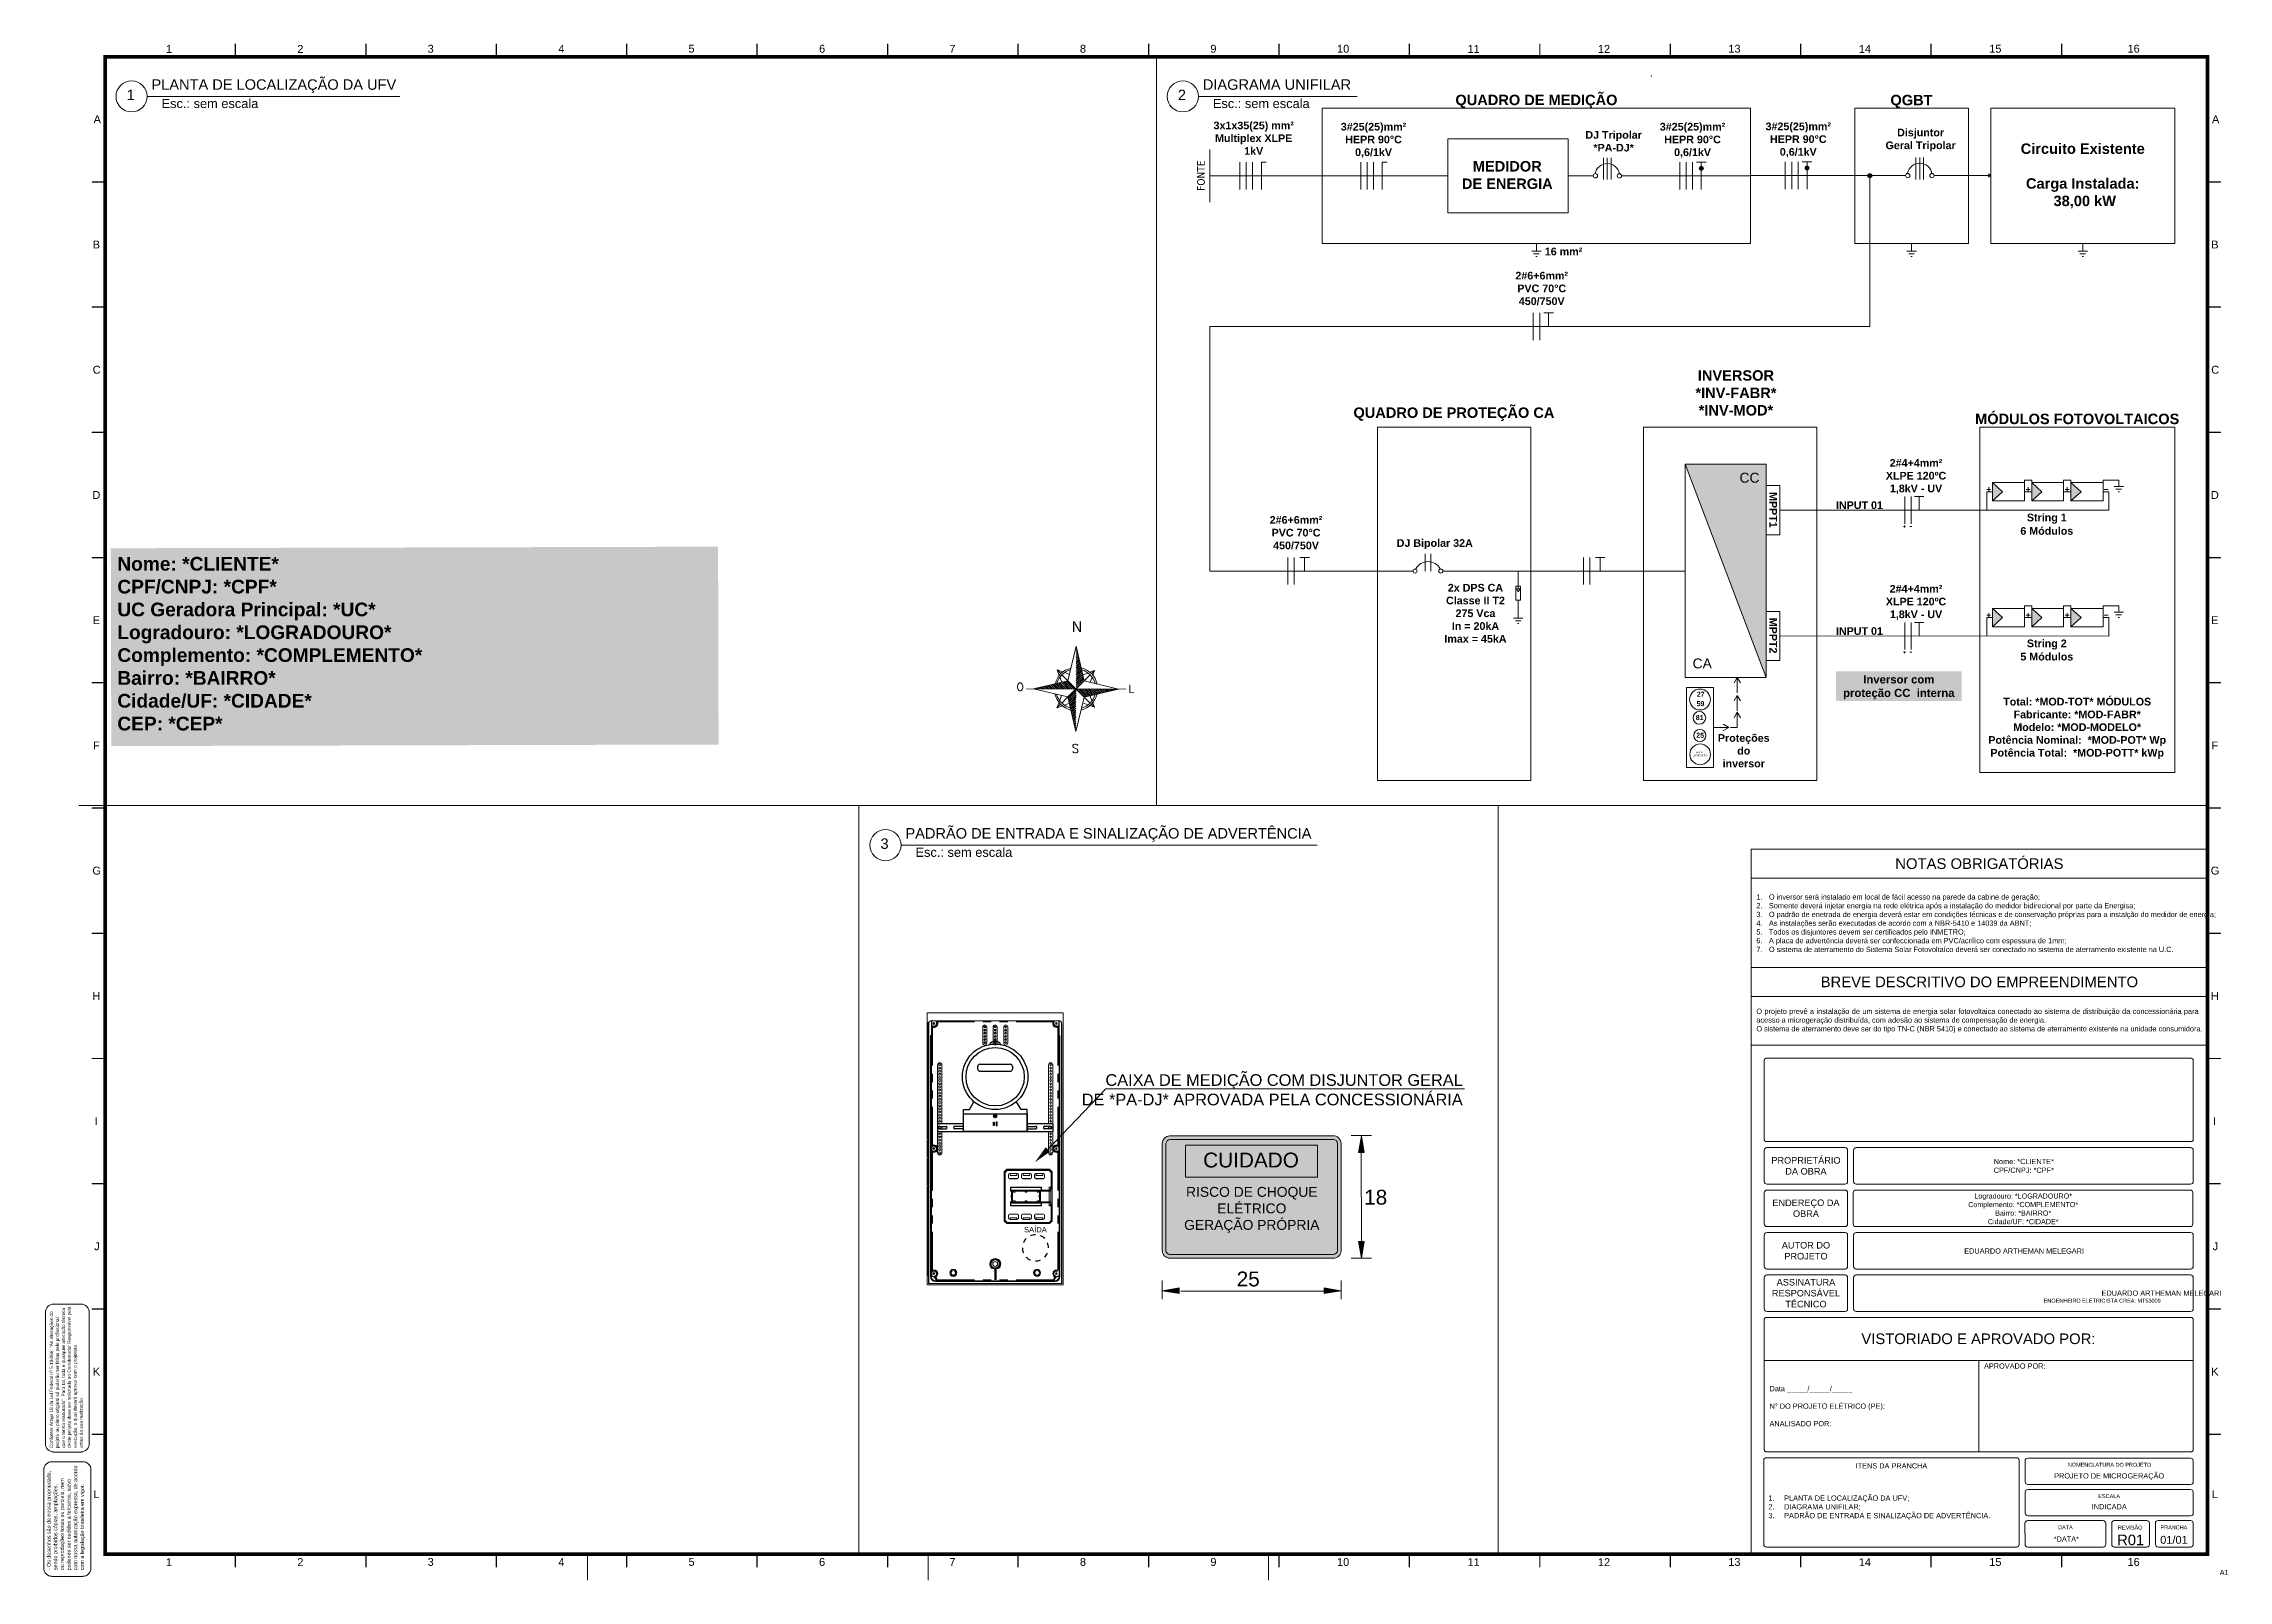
# Paper-space layout 'PROJETO ELÉTRICO (3)' of a CAD drawing. Header units: millimetres. Extents: x 2 to 839, y 0 to 589.
# The model-space entities are those that its viewports show. They can reach past a viewport. Long polylines and large blocks are cut down to what shows.
import ezdxf
from ezdxf.enums import TextEntityAlignment as Align

# ---------------------------------------------------------------- set-up
doc = ezdxf.new("R2010")
doc.units = ezdxf.units.MM
for name, color, linetype, lineweight in [('DESENHO', 7, 'Continuous', 0), ('PADRÃO DE ENTRADA', 7, 'Continuous', 0), ('PRANCHA A1', 7, 'Continuous', 0)]:
    doc.layers.add(name, color=color, linetype=linetype, lineweight=lineweight)
doc.styles.add('Annotative', font='arial.ttf')
doc.styles.add('ARIAL', font='arial.ttf')
doc.styles.add('GOTHICE', font='gothice_.ttf')
doc.styles.add('PDF Arial', font='arial.ttf')
doc.styles.add('PDF Arial Bold', font='arialbd.ttf')
doc.styles.add('PDF ArialMT', font='arial.ttf')
doc.styles.add('PDF TimesNewRomanPSMT', font='arial.ttf')
doc.styles.add('romans', font='romans__.ttf')
doc.styles.get("Standard").update_dxf_attribs({"font": 'arial.ttf'})

psp = doc.layouts.new('PROJETO ELÉTRICO (3)')

# ---------------------------------------------------------------- texts
at = {"layer": 'DESENHO', "lineweight": 0, "insert": (29.79, 392.22), "char_height": 5.24777, "attachment_point": 1}
psp.add_mtext_dynamic_manual_height_columns('\\A1;{\\fArial|b1|i0|c0|p34;\\C251;\\c6710371;Nome: *CLIENTE*\\PCPF/CNPJ: *CPF*^JUC Geradora Principal: *UC*^JLogradouro: *LOGRADOURO*^JComplemento: *COMPLEMENTO*^JBairro: *BAIRRO*\\PCidade/UF: *CIDADE*^JCEP: *CEP*}', width=224.0311, gutter_width=56.07, heights=[135.15], dxfattribs=at)
at = {"layer": 'PRANCHA A1', "lineweight": 0, "style": 'ARIAL'}
for s, height, p in [('1', 4, (34.87, 567.3)), ('2', 4, (437.84, 567.3)), ('Esc.: sem escala', 3.5155, (65.28, 564.25)), ('Esc.: sem escala', 3.5155, (468.25, 564.25)), ('3', 4, (323.86, 280.34)), ('Esc.: sem escala', 3.5155, (354.27, 277.29))]:
    psp.add_text(s, height=height, rotation=359.99297, dxfattribs=at).set_placement(p, align=Align.CENTER)
at = {"layer": 'PRANCHA A1', "color": 1, "lineweight": 0, "style": 'GOTHICE'}
psp.add_text('N', height=4.08, rotation=179.84632, dxfattribs=at).set_placement((399.59, 367.49))
at = {"layer": 'PRANCHA A1', "color": 18, "lineweight": 0, "true_color": 0x000000, "style": 'romans'}
for s, height, p in [('O', 2.97, (374.42, 340.95)), ('L', 2.97, (417.34, 340.21)), ('S', 3.27, (395.6, 317.18))]:
    psp.add_text(s, height=height, rotation=359.84632, dxfattribs=at).set_placement(p)
at = {"layer": 'PRANCHA A1', "attachment_point": 4, "style": 'PDF ArialMT'}
for s, insert, char_height in [('1', (48.42, 586.92), 3.02), ('2', (98.76, 586.92), 3.02), ('3', (148.71, 586.97), 3.02), ('4', (198.83, 586.97), 3.02), ('5', (248.7, 587.01), 3.02), ('6', (298.74, 586.97), 3.02), ('7', (348.69, 586.97), 3.02), ('8', (398.73, 586.97), 3.02), ('9', (448.73, 586.97), 3.02), ('10', (497.29, 586.97), 3.017), ('11', (547.28, 586.92), 3.017), ('12', (597.28, 586.92), 3.017), ('13', (647.27, 586.97), 3.017), ('14', (697.27, 586.92), 3.017), ('15', (747.27, 586.97), 3.017), ('16', (800.27, 586.97), 3.017), ('A', (20.69, 559.96), 3.02), ('A', (832.65, 559.96), 3.02), ('B', (20.35, 511.95), 3.02), ('B', (832.36, 511.95), 3.02), ('C', (20.35, 463.94), 3.02), ('C', (832.36, 463.94), 3.02), ('D', (20.23, 415.98), 3.02), ('D', (832.23, 415.98), 3.02), ('E', (20.35, 367.97), 3.02), ('E', (832.31, 367.97), 3.02), ('F', (20.44, 319.97), 3.02), ('F', (832.44, 319.97), 3.02), ('G', (20.23, 272), 3.02), ('G', (832.19, 272), 3.02), ('H', (20.23, 224), 3.02), ('H', (832.23, 224), 3.02), ('I', (21.07, 175.99), 3.02), ('I', (833.08, 175.99), 3.02), ('J', (20.91, 128.03), 3.02), ('J', (832.91, 128.03), 3.02), ('K', (20.35, 80.02), 3.02), ('K', (832.36, 80.02), 3.02), ('L', (20.61, 33.03), 3.02), ('L', (832.57, 33.03), 3.02), ('1', (48.42, 7), 3.02), ('2', (98.76, 7), 3.02), ('3', (148.71, 7.04), 3.02), ('4', (198.83, 7.04), 3.02), ('5', (248.7, 7.08), 3.02), ('6', (298.74, 7.04), 3.02), ('7', (348.69, 7.04), 3.02), ('8', (398.73, 7.04), 3.02), ('9', (448.73, 7.04), 3.02), ('10', (497.29, 7.04), 3.017), ('11', (547.28, 7), 3.017), ('12', (597.28, 7), 3.017), ('13', (647.27, 7.04), 3.017), ('14', (697.27, 7), 3.017), ('15', (747.27, 7.04), 3.017), ('16', (800.27, 7.04), 3.017), ('A1', (835.62, 3.02), 2.012)]:
    psp.add_mtext(s, dxfattribs=dict(at, insert=insert, char_height=char_height))
at = {"layer": 'PRANCHA A1', "lineweight": 0, "char_height": 4.0019, "attachment_point": 1, "rotation": 359.99297, "style": 'ARIAL'}
for s, insert in [('PLANTA DE LOCALIZAÇÃO DA UFV', (42.88, 575.27)), ('DIAGRAMA UNIFILAR', (445.85, 575.27)), ('PADRÃO DE ENTRADA E SINALIZAÇÃO DE ADVERTÊNCIA', (331.87, 288.31))]:
    psp.add_mtext_dynamic_manual_height_columns(s, width=336.822, gutter_width=42.69, heights=[0], dxfattribs=dict(at, insert=insert))
at = {"layer": 'PRANCHA A1', "lineweight": 0, "style": 'PDF ArialMT'}
for s, insert, char_height, width, attachment_point in [('\\pxqc;NOTAS OBRIGATÓRIAS', (656.01, 274.66), 4.0715, 174.9788, 4), ('\\pxi-2,l3,r1.98476,t3.38813,4;1.^IO inversor será instalado em local de fácil acesso na parede da cabine de geração;\\P2.^ISomente deverá injetar energia na rede elétrica após a instalação do medidor bidirecional por parte da Energisa;\\P3.^IO padrão de enetrada de energia deverá estar em condições técnicas e de conservação próprias para a instalção do medidor de energia;\\P4.^IAs instalações serão executadas de acordo com a NBR-5410 e 14039 da ABNT;\\P5.^ITodos os disjuntores devem ser certificados pelo INMETRO;\\P6.^IA placa de advertência deverá ser confeccionada em PVC/acrílico com espessura de 1mm;\\P7.^IO sistema de aterramento do Sistema Solar Fotovoltaíco deverá ser conectado no sistema de aterramento existente na U.C. ', (656.01, 251.86), 2.0116, 174.9788, 4), ('\\pxqc;BREVE DESCRITIVO DO EMPREENDIMENTO', (656.01, 229.34), 4.0715, 174.9788, 4), ('\\pxl1,r1.98476,qj,t3.38813,4;O projeto prevê a instalação de um sistema de energia solar fotovoltaica conectado ao sistema de distribuição da concessionária para acesso a microgeração distribuída, com adesão ao sistema de compensação de energia.\\P\\pr2.79533E-006,t3.38813,4,31;O sistema de aterramento deve ser do tipo TN-C (NBR 5410) e conectado ao sistema de aterramento existente na unidade consumidora.', (656.01, 214.45), 2.0116, 174.9788, 4), ('\\pxqc;PROPRIETÁRIO\\PDA OBRA', (661.34, 158.86), 2.5145, 31.3748, 4), ('\\pxqc;Nome: *CLIENTE*^JCPF/CNPJ: *CPF*', (695.28, 158.86), 2.0116, 130.4913, 4), ('\\pxqc;ENDEREÇO DA OBRA', (661.34, 142.6), 2.5145, 31.3748, 4), ('\\pxqc;Logradouro: *LOGRADOURO*\\PComplemento: *COMPLEMENTO*\\PBairro: *BAIRRO*\\PCidade/UF: *CIDADE*', (695.28, 142.38), 1.96, 130.035, 4), ('\\pxqc;AUTOR DO PROJETO', (661.34, 126.33), 2.5145, 31.3748, 4), ('\\pxqc;EDUARDO ARTHEMAN MELEGARI', (695.57, 126.22), 2.0116, 130.1473, 4), ('\\pxqc;ASSINATURA RESPONSÁVEL TÉCNICO', (661.34, 110.06), 2.5145, 31.3748, 4), ('\\pxqc;VISTORIADO E APROVADO POR:', (661.05, 92.57), 4.0715, 164.1611, 4), ('\\pxl1,r2.79533E-006,qj,t3.38813,4,31;APROVADO POR:', (784.37, 83.16), 2.0116, 82.2142, 2), ('\\pxl1,r2.79533E-006,qj,t3.38813,4,31;Data _____/_____/_____\\P\\PN° DO PROJETO ELÉTRICO (PE):\\P\\PANALISADO POR:', (661.05, 66.77), 2.0116, 82.2152, 4), ('\\pxqc;ITENS DA PRANCHA', (660.85, 43.89), 2.0116, 97.9099, 4), ('\\pxqc;NOMENCLATURA DO PROJETO', (761.03, 44.3), 1.5087, 64.7452, 4), ('\\pxqc;PROJETO DE MICROGERAÇÃO ', (762.03, 39.76), 2.0116, 62.4203, 4), ('\\pxi-3,l3.38813,t3.38813,4;1.^IPLANTA DE LOCALIZAÇÃO DA UFV;\\P2.^IDIAGRAMA UNIFILAR;\\P3.^IPADRÃO DE ENTRADA E SINALIZAÇÃO DE ADVERTÊNCIA.', (661.86, 27.88), 2.0116, 95.903, 4), ('\\pxqc;INDICADA', (761.08, 28.23), 2.0116, 64.3905, 4), ('\\pxqc;ESCALA', (761.06, 32.28), 1.5087, 64.3905, 4), ('\\pxqc;*DATA*', (761.99, 15.85), 2.0116, 29.694, 4), ('\\pxqc;DATA', (760.99, 20.36), 1.509, 30.9869, 4), ('\\pxqc;R01', (794.54, 15.48), 4.023, 13.8968, 4), ('\\pxqc;REVISÃO', (794.24, 20.23), 1.5087, 14.1637, 4), ('\\pxqc;01/01', (810.99, 15.53), 3.0174, 14.1933, 4), ('\\pxqc;PRANCHA', (810.98, 20.28), 1.5087, 14.1637, 4)]:
    psp.add_mtext(s, dxfattribs=dict(at, insert=insert, char_height=char_height, width=width, attachment_point=attachment_point))
at = {"layer": 'PRANCHA A1', "lineweight": 0, "attachment_point": 4, "style": 'PDF ArialMT'}
for s, insert, char_height in [('\\pxqc;EDUARDO ARTHEMAN MELEGARI', (790.33, 110.06), 2.0116), ('ENGENHEIRO ELETRICISTA CREA: MT53009', (768.15, 107.18), 1.5087)]:
    psp.add_mtext(s, dxfattribs=dict(at, insert=insert, char_height=char_height))
at = {"layer": 'PRANCHA A1', "attachment_point": 4, "rotation": 90, "style": 'PDF ArialMT'}
for s, insert, char_height in [('Conforme Artigo 18 da Lei Federal nº 5.194/66: "As alterações do', (4.69, 50.71), 1.2907), ('projeto ou plano original só poderão ser feitas pelo profissional', (6.97, 50.67), 1.2907), ('que o tenha elaborado". Para tal, toda e qualquer alteração técnica', (9.3, 50.79), 1.2907), ('deste projeto deve ser solicitada ao Coordenador Responsável pela', (11.5, 50.75), 1.2907), ('execução, o qual deverá aprovar com o projetista', (13.79, 50.75), 1.2907), ('antes da sua realização.', (16.07, 50.75), 1.2907), ('com nossa autorização expressa, de acordo', (13.91, 3.89), 1.4637), ('- Os desenhos são de nossa propriedade,', (3.71, 3.89), 1.4637), ('sendo proibidos cópias, ampliações,', (6.25, 3.93), 1.4637), ('ou reproduções totais ou parciais, nem', (8.79, 3.89), 1.4637), ('podendo ser cedidos a terceiros, salvo', (11.42, 3.85), 1.4637), ('com a legislação brasileira em vigor.', (16.45, 3.89), 1.4637)]:
    psp.add_mtext(s, dxfattribs=dict(at, insert=insert, char_height=char_height))

msp = doc.modelspace()

# ---------------------------------------------------------------- texts
at = {"layer": 'DESENHO', "lineweight": 0, "attachment_point": 9, "style": 'PDF Arial'}
for s, width, gutter_width, heights, insert, char_height in [('\\pxqc;{\\fArial|b1|i0|c0|p34;QUADRO DE MEDIÇÃO}', 26.4135, 18.41, [2.49], (4298.17, -1813.66), 0.644), ('\\pxqc;{\\fArial|b1|i0|c0|p34;QGBT}', 7.0002, 25.9, [0.713], (4311.59, -1813.66), 0.644), ('\\pxqc;{\\fArial|b1|i0|c0|p34;3#25(25)mm²\\PHEPR 90°C\\P0,6/1kV}', 5.8423, 12.5, [2.86], (4277.84, -1816.71), 0.4723), ('\\pxqc;{\\fArial|b1|i0|c0|p34;3#25(25)mm²\\PHEPR 90°C\\P0,6/1kV}', 5.8423, 12.5, [2.86], (4297.51, -1816.71), 0.4723), ('\\pxqc;{\\fArial|b1|i0|c0|p34;3#25(25)mm²\\PHEPR 90°C\\P0,6/1kV}', 5.8423, 12.5, [2.86], (4304.03, -1816.69), 0.4723), ('\\pxqc;{\\fArial|b1|i0|c0|p34;QUADRO DE PROTEÇÃO CA}', 11.7697, 3.95, [2.7], (4285.76, -1832.94), 0.644), ('\\pxqc;{\\fArial|b1|i0|c0|p34;MÓDULOS FOTOVOLTAICOS}', 12.0219, 3.95, [7.51], (4324.32, -1833.14), 0.644), ('\\pxqc;{\\fArial|b1|i0|c0|p34;2#4+4mm²\\PXLPE 120ºC\\P1,8kV - UV}', 6.7378, 12.5, [3.19], (4311.74, -1837.44), 0.4723), ('\\pxqc;{\\fArial|b1|i0|c0|p34;2x DPS CA\\PClasse II T2\\P275 Vca\\PIn = 20kA\\PImax = 45kA}', 3.9314, 12.5, [0], (4283.17, -1846.61), 0.4723), ('\\pxqc;{\\fArial|b1|i0|c0|p34;2#4+4mm²\\PXLPE 120ºC\\P1,8kV - UV}', 6.7378, 12.5, [3.19], (4311.74, -1845.2), 0.4723), ('\\pxqc;{\\fArial|b1|i0|c0|p34;Proteções \\Pdo inversor}', 1.5658, 12.5, [0], (4298.53, -1854.3), 0.4723)]:
    msp.add_mtext_dynamic_manual_height_columns(s, width=width, gutter_width=gutter_width, heights=heights, dxfattribs=dict(at, insert=insert, char_height=char_height))
at = {"layer": 'DESENHO', "lineweight": 0}
for s, insert, char_height, width, attachment_point, style in [('\\pxqc;{\\fArial|b1|i0|c0|p34;3x1x35(25) mm²\\PMultiplex XLPE \\P1kV }', (4263.3, -1814.48), 0.4723, 8.4579, 1, 'PDF Arial'), ('\\pxqc;{\\fArial|b1|i0|c0|p34;DJ Tripolar *PA-DJ*}', (4292.42, -1816.33), 0.4723, 5.3936, 9, 'PDF Arial'), ('\\pxqc;{\\fArial|b1|i0|c0|p34;Disjuntor \\PGeral Tripolar}', (4311.67, -1816.32), 0.4723, 6.0339, 9, 'PDF Arial'), ('\\pxqc;{\\fArial|b1|i0|c0|p34;Circuito Existente\\P\\P\\pq*;Carga Instalada:\\P\\pqc; 38,00 kW }', (4318.65, -1817.83), 0.644, 11.3255, 5, 'PDF Arial'), ('\\pxqc;{\\fArial|b1|i0|c0|p34;MEDIDOR DE ENERGIA}', (4286.03, -1818.64), 0.644, 5.7279, 9, 'PDF Arial'), ('\\pxqc;{\\fArial|b1|i0|c0|p34;INVERSOR\\P*INV-FABR*\\P*INV-MOD*}', (4292.02, -1832.61), 0.644, 10.4912, 7, 'PDF Arial'), ('\\pxqc;{\\fArial|b1|i0|c0|p34;INPUT 01}', (4307.47, -1838.37), 0.4723, 5.1794, 9, 'PDF Arial'), ('\\pxqc;{\\fArial|b1|i0|c0|p34;String 1}', (4318.93, -1839.27), 0.4723, 4.9896, 9, 'PDF Arial'), ('\\pxqc;{\\fArial|b1|i0|c0|p34;6 Módulos}', (4318.93, -1839.96), 0.4723, 4.9896, 9, 'PDF Arial'), ('\\pxqc;{\\fArial|b1|i0|c0|p34;DJ Bipolar 32A}', (4281.71, -1840.84), 0.4723, 6.0339, 9, 'PDF Arial'), ('\\pxqc;{\\fArial|b1|i0|c0|p34;INPUT 01}', (4307.47, -1846.13), 0.4723, 5.1794, 9, 'PDF Arial'), ('\\pxqc;{\\fArial|b1|i0|c0|p34;String 2}', (4318.93, -1847.03), 0.4723, 4.9896, 9, 'PDF Arial'), ('\\pxqc;{\\fArial|b1|i0|c0|p34;5 Módulos}', (4318.93, -1847.71), 0.4723, 4.9896, 9, 'PDF Arial'), ('\\pxqc,t12;{\\fArial|b1|i0|c0|p34;Total: *MOD-TOT* MÓDULOS \\P\\ptz;Fabricante: *MOD-FABR*\\PModelo: *MOD-MODELO*\\PPotência Nominal:  *MOD-POT* Wp\\PPotência Total:  *MOD-POTT* kWp}', (4324.32, -1853.77), 0.4723, 12.0219, 9, 'Annotative')]:
    msp.add_mtext(s, dxfattribs=dict(at, insert=insert, char_height=char_height, width=width, attachment_point=attachment_point, style=style))
at = {"layer": 'DESENHO', "lineweight": 0, "insert": (4264.28, -1818.75), "char_height": 0.4733, "attachment_point": 4, "rotation": 90}
msp.add_mtext('{\\fTahoma|b0|i0|c0|p34;FONTE}', dxfattribs=at)
at = {"layer": 'DESENHO', "color": 3, "lineweight": 0, "insert": (4289.33, -1822.73), "char_height": 0.4723, "width": 5.3936, "attachment_point": 9, "style": 'PDF Arial'}
msp.add_mtext('\\pxqc;{\\fArial|b1|i0|c0|p34;16 mm²}', dxfattribs=at)
at = {"layer": 'DESENHO', "char_height": 0.4723, "width": 3.9997, "attachment_point": 1, "style": 'PDF Arial Bold'}
for insert in [(4283.29, -1823.74), (4268.14, -1838.8)]:
    msp.add_mtext('\\pxqc;2#6+6mm²\\PPVC 70°C\\P450/750V', dxfattribs=dict(at, insert=insert))
at = {"layer": 'DESENHO', "lineweight": 0, "char_height": 0.612, "attachment_point": 9, "style": 'PDF Arial'}
for s, insert in [('CC', (4298.72, -1836.75)), ('CA', (4295.78, -1848.2))]:
    msp.add_mtext(s, dxfattribs=dict(at, insert=insert))
at = {"layer": 'DESENHO', "lineweight": 0, "char_height": 0.4723, "attachment_point": 9, "rotation": 270, "style": 'PDF Arial'}
for s, insert in [('\\pxi4.60266;{\\fArial|b1|i0|c0|p34;MPPT1}', (4299.33, -1839.52)), ('\\pxi4.60266;{\\fArial|b1|i0|c0|p34;MPPT2}', (4299.33, -1847.27))]:
    msp.add_mtext_dynamic_manual_height_columns(s, width=5.1362, gutter_width=27.45, heights=[1.38], dxfattribs=dict(at, insert=insert))
at = {"layer": 'DESENHO', "insert": (4303.69, -1848.62), "char_height": 0.5, "attachment_point": 1, "style": 'PDF Arial', "bg_fill": 1, "box_fill_scale": 1.5, "bg_fill_color": 1, "bg_fill_transparency": 0}
msp.add_mtext_dynamic_manual_height_columns('\\pxqc;{\\fArial|b1|i0|c0|p34;\\C255;\\c16777215;Inversor com proteção CC  interna}', width=7.2381, gutter_width=55.22, heights=[0], dxfattribs=at)
at = {"layer": 'DESENHO', "lineweight": 0, "char_height": 0.3104, "attachment_point": 3}
for s, width, heights, insert in [('\\pxql;{\\fArial|b1|i0|c0|p34;59}', 3.9314, [0.102], (4298.77, -1850.21)), ('\\pxql;{\\fArial|b1|i0|c0|p34;27}', 3.9314, [0.102], (4298.78, -1849.63)), ('\\pxql;{\\fArial|b1|i0|c0|p34;81}', 3.9314, [0.102], (4298.72, -1851.07)), ('\\pxql;{\\fArial|b1|i0|c0|p34;25}', 3.9314, [0.102], (4298.75, -1852.16)), ('\\pxqc;{\\H0.375x;ANTI-\\PILHAMENTO}', 1.9438, [0.999], (4296, -1853.3))]:
    msp.add_mtext_dynamic_manual_height_columns(s, width=width, gutter_width=12.5, heights=heights, dxfattribs=dict(at, insert=insert))
at = {"layer": 'PADRÃO DE ENTRADA', "color": 7, "lineweight": 0, "insert": (5168.59, -1894.11), "char_height": 3.2603, "attachment_point": 9, "style": 'PDF Arial'}
msp.add_mtext('CAIXA DE MEDIÇÃO COM DISJUNTOR GERAL\\P DE *PA-DJ* APROVADA PELA CONCESSIONÁRIA', dxfattribs=at)
at = {"layer": 'PADRÃO DE ENTRADA', "lineweight": 0, "attachment_point": 1}
for s, width, heights, insert, char_height, style in [('\\pxqc;{\\C2;\\c2092017;CUIDADO}', 36.6536, [1.57], (5091.19, -1907.25), 4.1466, 'PDF Arial'), ('\\pxqc;{\\H0.66667x;\\C256;\\c0;RISCO DE CHOQUE\\PELÉTRICO\\PGERAÇÃO PRÓPRIA\\H1.5x; }', 47.4759, [18.6], (5085.99, -1916.82), 4.1466, 'PDF Arial'), ('\\pxql;18', 67.37, [0], (5141.07, -1917.62), 4.147, 'ARIAL'), ('\\pxql;25', 67.37, [0], (5105.51, -1940.42), 4.147, 'ARIAL')]:
    msp.add_mtext_dynamic_manual_height_columns(s, width=width, gutter_width=198.67, heights=heights, dxfattribs=dict(at, insert=insert, char_height=char_height, style=style))
at = {"layer": 'PADRÃO DE ENTRADA', "insert": (5046.17, -1928.74), "char_height": 1.519, "attachment_point": 4, "style": 'PDF TimesNewRomanPSMT'}
msp.add_mtext('SAÍDA', dxfattribs=at)

# ---------------------------------------------------------------- blocks, each defined once
blk = doc.blocks.new('*X2')
at = {"color": 0}
for p, q in [((0.003, 0.586), (0.005, 0.588)), ((0.003, 0.56), (0.01, 0.567)), ((0.003, 0.533), (0.015, 0.545)), ((0.003, 0.507), (0.02, 0.524)), ((0.003, 0.48), (0.025, 0.502)), ((0.003, 0.454), (0.03, 0.481)), ((0.003, 0.427), (0.035, 0.459)), ((0.003, 0.4), (0.04, 0.438)), ((0.003, 0.374), (0.045, 0.416)), ((0.003, 0.347), (0.05, 0.395)), ((0.003, 0.321), (0.055, 0.373)), ((0.003, 0.294), (0.06, 0.352)), ((0.003, 0.268), (0.065, 0.33)), ((0.003, 0.241), (0.07, 0.309)), ((0.003, 0.215), (0.075, 0.287)), ((0.003, 0.188), (0.08, 0.266)), ((0.003, 0.162), (0.085, 0.244)), ((0.003, 0.135), (0.09, 0.223)), ((0.003, 0.109), (0.095, 0.201)), ((0.003, 0.082), (0.1, 0.18)), ((0.003, 0.056), (0.105, 0.158)), ((0.003, 0.029), (0.11, 0.137)), ((0.003, 0.003), (0.115, 0.115))]:
    blk.add_line(p, q, dxfattribs=at)

# ---------------------------------------------------------------- hatches: boundary and pattern name
at = {"layer": 'DESENHO', "lineweight": 0}
h = msp.add_hatch(color=256, dxfattribs=at)
h.dxf.hatch_style = 1
h.paths.add_polyline_path([(4295.13, -1817.24, 0.414214), (4295.01, -1817.36, 0.414214), (4295.13, -1817.49)])
h.paths.add_polyline_path([(4295.26, -1817.36, 0.414214), (4295.13, -1817.24), (4295.13, -1817.49, 0.414214)])
h = msp.add_hatch(color=256, dxfattribs=at)
h.dxf.hatch_style = 1
h.paths.add_polyline_path([(4301.65, -1817.22, 0.414214), (4301.52, -1817.34, 0.414214), (4301.65, -1817.47)])
h.paths.add_polyline_path([(4301.77, -1817.34, 0.414214), (4301.65, -1817.22), (4301.65, -1817.47, 0.414214)])
h = msp.add_hatch(color=256, dxfattribs=at)
h.dxf.hatch_style = 1
h.paths.add_polyline_path([(4305.65, -1817.81, 0.414214), (4305.52, -1817.68), (4305.52, -1817.93, 0.414214)])
h.paths.add_polyline_path([(4305.52, -1817.68, 0.414214), (4305.4, -1817.81, 0.414214), (4305.52, -1817.93)])
h = msp.add_hatch(color=256, dxfattribs=at)
h.dxf.hatch_style = 1
h.paths.add_polyline_path([(4299.12, -1835.61), (4294.13, -1835.61), (4299.12, -1848.76)])
h.paths.add_polyline_path([(4297.36, -1837.07), (4298.9, -1837.07), (4298.9, -1835.81), (4297.36, -1835.81)], flags=24)
h = msp.add_hatch(color=7, dxfattribs=at)
h.dxf.hatch_style = 1
h.paths.add_polyline_path([(4315.52, -1836.73), (4315.52, -1837.86), (4316.13, -1837.3)])
h.paths.add_polyline_path([(4313.09, -1836.73), (4313.09, -1837.86), (4313.7, -1837.3)])
h.paths.add_polyline_path([(4317.92, -1837.86), (4318.55, -1837.3), (4317.92, -1836.73)])
h = msp.add_hatch(color=7, dxfattribs=at)
h.dxf.hatch_style = 1
h.paths.add_polyline_path([(4315.52, -1844.49), (4315.52, -1845.62), (4316.13, -1845.05)])
h.paths.add_polyline_path([(4313.09, -1844.49), (4313.09, -1845.62), (4313.7, -1845.05)])
h.paths.add_polyline_path([(4317.92, -1845.62), (4318.55, -1845.05), (4317.92, -1844.49)])
at = {"layer": 'PADRÃO DE ENTRADA', "lineweight": 0}
h = msp.add_hatch(color=256, dxfattribs=at)
h.dxf.hatch_style = 1
edge = h.paths.add_edge_path()
edge.add_arc((5132.46, -1904.73), 2.19, 1.5279, 91.5282)
edge.add_line((5132.4, -1902.54), (5086.85, -1902.54))
edge.add_arc((5087.12, -1904.94), 2.42, 96.3973, 173.6024)
edge.add_line((5084.72, -1904.67), (5084.72, -1934.62))
edge.add_arc((5086.88, -1934.53), 2.16, 182.4237, 270.2616)
edge.add_line((5086.89, -1936.69), (5132.52, -1936.69))
edge.add_arc((5132.53, -1934.57), 2.12, 269.6245, 358.8061)
edge.add_line((5134.65, -1934.62), (5134.65, -1904.67))
at = {"layer": 'PADRÃO DE ENTRADA', "lineweight": 0, "true_color": 0xf1eb1f}
h = msp.add_hatch(color=2, dxfattribs=at)
h.dxf.hatch_style = 1
edge = h.paths.add_edge_path()
edge.add_arc((5132.46, -1904.73), 1.15, 2.1054, 92.1058)
edge.add_line((5132.42, -1903.57), (5086.92, -1903.57))
edge.add_arc((5087.12, -1904.94), 1.38, 98.4711, 171.5285)
edge.add_line((5085.75, -1904.74), (5085.75, -1934.59))
edge.add_arc((5086.88, -1934.53), 1.13, 183.3575, 270.3624)
edge.add_line((5086.89, -1935.65), (5132.52, -1935.65))
edge.add_arc((5132.53, -1934.57), 1.08, 269.4744, 358.3289)
edge.add_line((5133.61, -1934.6), (5133.61, -1904.69))
at = {"layer": 'PADRÃO DE ENTRADA', "lineweight": 0, "true_color": 0x000000}
h = msp.add_hatch(color=18, dxfattribs=at)
h.dxf.hatch_style = 1
h.paths.add_polyline_path([(5128.05, -1905.13), (5091.19, -1905.13), (5091.19, -1914.11), (5128.05, -1914.11)])

# ---------------------------------------------------------------- linework, layer by layer
at = {"layer": 'DESENHO', "lineweight": 0}
for p, q in [((4264.82, -1819.44), (4264.82, -1816.21)), ((4266.67, -1818.66), (4266.67, -1816.99)), ((4267.07, -1818.66), (4267.07, -1816.99)), ((4267.46, -1818.66), (4267.46, -1816.99)), ((4268, -1818.66), (4268, -1816.99)), ((4268, -1816.99), (4268.3, -1816.99)), ((4274.13, -1818.66), (4274.13, -1816.99)), ((4274.52, -1818.66), (4274.52, -1816.99)), ((4274.92, -1818.66), (4274.92, -1816.99)), ((4275.46, -1818.66), (4275.46, -1816.99)), ((4275.46, -1816.99), (4275.76, -1816.99)), ((4289.1, -1818.05), (4289.1, -1816.72)), ((4289.33, -1818.05), (4289.33, -1816.72)), ((4289.57, -1818.05), (4289.57, -1816.72)), ((4293.8, -1818.66), (4293.8, -1816.99)), ((4294.2, -1818.66), (4294.2, -1816.99)), ((4294.59, -1818.66), (4294.59, -1816.99)), ((4294.84, -1816.99), (4295.13, -1816.99)), ((4295.13, -1818.66), (4295.13, -1816.99)), ((4295.13, -1816.99), (4295.43, -1816.99)), ((4300.31, -1818.64), (4300.31, -1816.97)), ((4300.71, -1818.64), (4300.71, -1816.97)), ((4301.1, -1818.64), (4301.1, -1816.97)), ((4301.35, -1816.97), (4301.65, -1816.97)), ((4301.65, -1818.64), (4301.65, -1816.97)), ((4301.65, -1816.97), (4301.94, -1816.97)), ((4308.36, -1818.04), (4308.36, -1816.7)), ((4308.6, -1818.04), (4308.6, -1816.7)), ((4308.84, -1818.04), (4308.84, -1816.7)), ((4312.99, -1817.81), (4312.82, -1817.7)), ((4312.82, -1817.91), (4312.99, -1817.81)), ((4284.77, -1827.95), (4284.77, -1826.28)), ((4285.17, -1827.95), (4285.17, -1826.28)), ((4285.41, -1826.28), (4285.71, -1826.28)), ((4285.71, -1827.12), (4285.71, -1826.28)), ((4285.71, -1826.28), (4286.01, -1826.28)), ((4307.68, -1839.27), (4307.68, -1837.6)), ((4308.07, -1839.27), (4308.07, -1837.6)), ((4308.86, -1837.6), (4308.27, -1837.6)), ((4308.57, -1838.43), (4308.57, -1837.6)), ((4307.59, -1839.44), (4307.72, -1839.44)), ((4307.65, -1839.38), (4307.65, -1839.51)), ((4307.99, -1839.44), (4308.11, -1839.44)), ((4269.63, -1843.02), (4269.63, -1841.35)), ((4270.03, -1843.02), (4270.03, -1841.35)), ((4270.66, -1841.35), (4270.37, -1841.35)), ((4270.66, -1842.19), (4270.66, -1841.35)), ((4270.96, -1841.35), (4270.66, -1841.35)), ((4287.86, -1843.02), (4287.86, -1841.35)), ((4288.25, -1843.02), (4288.25, -1841.35)), ((4288.89, -1841.35), (4288.6, -1841.35)), ((4288.89, -1842.19), (4288.89, -1841.35)), ((4289.19, -1841.35), (4288.89, -1841.35)), ((4283.84, -1843.12), (4283.84, -1842.19)), ((4307.68, -1847.03), (4307.68, -1845.36)), ((4308.07, -1847.03), (4308.07, -1845.36)), ((4308.86, -1845.36), (4308.27, -1845.36)), ((4308.57, -1846.19), (4308.57, -1845.36)), ((4307.59, -1847.2), (4307.72, -1847.2)), ((4307.65, -1847.14), (4307.65, -1847.26)), ((4307.99, -1847.2), (4308.11, -1847.2)), ((4297.35, -1848.76), (4297.16, -1849.09)), ((4297.35, -1849.7), (4297.35, -1848.76)), ((4297.35, -1848.76), (4297.55, -1849.09)), ((4297.35, -1849.86), (4297.16, -1850.19)), ((4297.35, -1850.9), (4297.16, -1851.23)), ((4297.35, -1850.8), (4297.35, -1849.86)), ((4297.35, -1849.86), (4297.55, -1850.19)), ((4297.35, -1851.84), (4297.35, -1850.9)), ((4297.35, -1850.9), (4297.55, -1851.23)), ((4295.88, -1851.84), (4296.82, -1851.84)), ((4296.82, -1851.84), (4296.48, -1851.64)), ((4296.82, -1851.84), (4296.48, -1852.03)), ((4297.35, -1851.84), (4296.94, -1851.84))]:
    msp.add_line(p, q, dxfattribs=at)
at = {"layer": 'DESENHO', "color": 5, "lineweight": 0}
for p, q in [((4264.82, -1817.82), (4279.49, -1817.82)), ((4288.46, -1817.82), (4286.92, -1817.82)), ((4298.17, -1817.83), (4290.22, -1817.83)), ((4298.17, -1817.81), (4307.72, -1817.81)), ((4305.52, -1817.81), (4305.52, -1827.12)), ((4309.48, -1817.81), (4312.99, -1817.81)), ((4264.82, -1827.12), (4305.52, -1827.12)), ((4264.82, -1827.12), (4264.82, -1842.19)), ((4313.09, -1837.3), (4312.73, -1837.3)), ((4312.73, -1837.3), (4312.73, -1838.44)), ((4320.26, -1837.3), (4319.9, -1837.3)), ((4320.26, -1837.3), (4320.26, -1838.44)), ((4299.98, -1838.43), (4320.26, -1838.44)), ((4264.82, -1842.19), (4277.36, -1842.19)), ((4279.2, -1842.19), (4294.13, -1842.19)), ((4313.09, -1845.05), (4312.73, -1845.05)), ((4312.73, -1845.05), (4312.73, -1846.2)), ((4320.26, -1845.05), (4319.9, -1845.05)), ((4320.26, -1845.05), (4320.26, -1846.2)), ((4299.98, -1846.19), (4320.26, -1846.2))]:
    msp.add_line(p, q, dxfattribs=at)
at = {"layer": 'DESENHO', "color": 3, "lineweight": 0}
for p, q in [((4284.96, -1822.46), (4284.96, -1822)), ((4308.09, -1822.46), (4308.09, -1822)), ((4318.65, -1822.46), (4318.65, -1822)), ((4284.92, -1822.8), (4285.01, -1822.8)), ((4308.05, -1822.8), (4308.14, -1822.8)), ((4318.61, -1822.8), (4318.7, -1822.8)), ((4320.83, -1837.31), (4320.92, -1837.31)), ((4283.8, -1845.43), (4283.88, -1845.43)), ((4320.83, -1845.06), (4320.92, -1845.06))]:
    msp.add_line(p, q, dxfattribs=at)
at = {"layer": 'DESENHO', "color": 18, "lineweight": 0, "true_color": 0x000000}
for p, q in [((4283.73, -1843.28), (4283.84, -1843.47)), ((4283.73, -1843.28), (4283.95, -1843.28)), ((4283.84, -1843.12), (4283.84, -1843.28)), ((4283.84, -1843.47), (4283.95, -1843.28))]:
    msp.add_line(p, q, dxfattribs=at)
at = {"layer": 'DESENHO', "lineweight": 0}
for points in [[(4298.17, -1822), (4271.76, -1821.99), (4271.76, -1813.65), (4298.17, -1813.66)], [(4304.59, -1813.66), (4311.6, -1813.66), (4311.6, -1822), (4304.59, -1822)], [(4324.32, -1813.66), (4312.99, -1813.66), (4312.99, -1822), (4324.32, -1822)], [(4286.92, -1815.54), (4279.49, -1815.54), (4279.49, -1820.11), (4286.92, -1820.11)], [(4284.62, -1855.11), (4275.17, -1855.11), (4275.17, -1833.32), (4284.62, -1833.32)], [(4312.3, -1833.32), (4324.32, -1833.32), (4324.32, -1854.62), (4312.3, -1854.62)], [(4299.12, -1835.61), (4294.13, -1835.61), (4294.13, -1848.76), (4299.12, -1848.76)], [(4299.12, -1836.92), (4299.98, -1836.92), (4299.98, -1839.95), (4299.12, -1839.95)], [(4315.05, -1837.86), (4313.09, -1837.86), (4313.09, -1836.73), (4315.05, -1836.73)], [(4317.47, -1837.86), (4315.52, -1837.86), (4315.52, -1836.73), (4317.47, -1836.73)], [(4319.9, -1837.86), (4317.92, -1837.86), (4317.92, -1836.73), (4319.9, -1836.73)], [(4299.12, -1844.68), (4299.98, -1844.68), (4299.98, -1847.7), (4299.12, -1847.7)], [(4315.05, -1845.62), (4313.09, -1845.62), (4313.09, -1844.49), (4315.05, -1844.49)], [(4317.47, -1845.62), (4315.52, -1845.62), (4315.52, -1844.49), (4317.47, -1844.49)], [(4319.9, -1845.62), (4317.92, -1845.62), (4317.92, -1844.49), (4319.9, -1844.49)], [(4295.88, -1849.37), (4294.21, -1849.37), (4294.21, -1854.3), (4295.88, -1854.3)]]:
    msp.add_lwpolyline(points, close=True, dxfattribs=at)
at = {"layer": 'DESENHO', "color": 3, "lineweight": 0}
for points in [[(4284.67, -1822.46), (4284.96, -1822.46), (4285.26, -1822.46)], [(4284.79, -1822.63), (4284.96, -1822.63), (4285.13, -1822.63)], [(4307.8, -1822.46), (4308.09, -1822.46), (4308.39, -1822.46)], [(4307.92, -1822.63), (4308.09, -1822.63), (4308.26, -1822.63)], [(4318.36, -1822.46), (4318.65, -1822.46), (4318.95, -1822.46)], [(4318.48, -1822.63), (4318.65, -1822.63), (4318.82, -1822.63)], [(4315.52, -1836.73), (4315.52, -1836.58), (4315.05, -1836.58), (4315.05, -1836.73)], [(4315.52, -1836.73), (4315.52, -1836.58), (4315.05, -1836.58), (4315.05, -1836.73)], [(4317.92, -1836.73), (4317.92, -1836.58), (4317.47, -1836.58), (4317.47, -1836.73)], [(4319.9, -1836.58), (4319.9, -1836.58), (4320.87, -1836.58), (4320.87, -1836.97)], [(4319.9, -1836.58), (4319.9, -1836.58), (4319.9, -1836.58), (4319.9, -1836.73)], [(4320.58, -1836.97), (4320.87, -1836.97), (4321.17, -1836.97)], [(4320.7, -1837.14), (4320.87, -1837.14), (4321.04, -1837.14)], [(4283.54, -1845.09), (4283.84, -1845.09), (4284.13, -1845.09)], [(4283.67, -1845.26), (4283.84, -1845.26), (4284.01, -1845.26)], [(4315.52, -1844.49), (4315.52, -1844.33), (4315.05, -1844.33), (4315.05, -1844.49)], [(4315.52, -1844.49), (4315.52, -1844.33), (4315.05, -1844.33), (4315.05, -1844.49)], [(4317.92, -1844.49), (4317.92, -1844.33), (4317.47, -1844.33), (4317.47, -1844.49)], [(4319.9, -1844.33), (4319.9, -1844.33), (4320.87, -1844.33), (4320.87, -1844.73)], [(4319.9, -1844.33), (4319.9, -1844.33), (4319.9, -1844.33), (4319.9, -1844.49)], [(4320.58, -1844.73), (4320.87, -1844.73), (4321.17, -1844.73)], [(4320.7, -1844.89), (4320.87, -1844.89), (4321.04, -1844.89)]]:
    msp.add_lwpolyline(points, dxfattribs=at)
at = {"layer": 'DESENHO'}
msp.add_lwpolyline([(4291.56, -1833.32), (4302.25, -1833.32), (4302.25, -1855.11), (4291.56, -1855.11)], close=True, dxfattribs=at)
at = {"layer": 'DESENHO', "lineweight": 0}
for points in [[(4299.12, -1848.76), (4294.13, -1835.61), (4294.13, -1848.76)], [(4312.73, -1837.16), (4312.97, -1837.16)], [(4312.85, -1837.02), (4312.85, -1837.29)], [(4315.16, -1837.16), (4315.4, -1837.16)], [(4315.28, -1837.02), (4315.28, -1837.29)], [(4317.56, -1837.16), (4317.81, -1837.16)], [(4317.69, -1837.02), (4317.69, -1837.29)], [(4319.97, -1837.16), (4320.21, -1837.16)], [(4283.84, -1843.99), (4283.84, -1845.09)], [(4312.73, -1844.91), (4312.97, -1844.91)], [(4312.85, -1844.78), (4312.85, -1845.04)], [(4315.16, -1844.91), (4315.4, -1844.91)], [(4315.28, -1844.78), (4315.28, -1845.04)], [(4317.56, -1844.91), (4317.81, -1844.91)], [(4317.69, -1844.78), (4317.69, -1845.04)], [(4319.97, -1844.91), (4320.21, -1844.91)]]:
    msp.add_lwpolyline(points, dxfattribs=at)
at = {"layer": 'DESENHO', "color": 18, "lineweight": 0, "true_color": 0x000000}
for points in [[(4313.09, -1837.86), (4313.7, -1837.3), (4313.09, -1836.73)], [(4315.52, -1837.86), (4316.13, -1837.3), (4315.52, -1836.73)], [(4317.92, -1837.86), (4318.55, -1837.3), (4317.92, -1836.73)], [(4313.09, -1845.62), (4313.7, -1845.05), (4313.09, -1844.49)], [(4315.52, -1845.62), (4316.13, -1845.05), (4315.52, -1844.49)], [(4317.92, -1845.62), (4318.55, -1845.05), (4317.92, -1844.49)]]:
    msp.add_lwpolyline(points, dxfattribs=at)
at = {"layer": 'DESENHO', "color": 5, "lineweight": 0}
for points in [[(4315.05, -1837.3), (4315.52, -1837.3)], [(4317.47, -1837.3), (4317.92, -1837.3)], [(4315.05, -1845.05), (4315.52, -1845.05)], [(4317.47, -1845.05), (4317.92, -1845.05)]]:
    msp.add_lwpolyline(points, dxfattribs=at)
at = {"layer": 'DESENHO', "color": 7, "lineweight": 0}
for points in [[(4278.1, -1841.12), (4278.1, -1842.19)], [(4278.46, -1841.12), (4278.46, -1842.19)]]:
    msp.add_lwpolyline(points, dxfattribs=at)
at = {"layer": 'DESENHO', "color": 0, "lineweight": 0}
msp.add_lwpolyline([(4283.99, -1843.12), (4283.99, -1843.99), (4283.69, -1843.99), (4283.69, -1843.12)], close=True, dxfattribs=at)
at = {"layer": 'DESENHO', "lineweight": 0}
for centre, radius in [((4295.13, -1817.36), 0.125), ((4301.65, -1817.34), 0.125), ((4288.6, -1817.82), 0.137), ((4290.08, -1817.83), 0.137), ((4305.52, -1817.81), 0.125), ((4307.86, -1817.81), 0.137), ((4309.35, -1817.81), 0.137), ((4295.05, -1850.11), 0.641), ((4295.01, -1851.24), 0.392), ((4295.04, -1852.33), 0.372), ((4295.06, -1853.49), 0.639)]:
    msp.add_circle(centre, radius, dxfattribs=at)
at = {"layer": 'DESENHO', "color": 7, "lineweight": 0}
for centre in [(4277.48, -1842.19), (4279.07, -1842.19)]:
    msp.add_circle(centre, 0.125, dxfattribs=at)
at = {"layer": 'DESENHO', "lineweight": 0}
for centre in [(4289.33, -1817.83), (4308.6, -1817.81)]:
    msp.add_arc(centre, 0.763, 10.5429, 169.0988, dxfattribs=at)
at = {"layer": 'DESENHO', "color": 7, "lineweight": 0}
msp.add_arc((4278.28, -1842.46), 0.852, 28.3222, 151.6778, dxfattribs=at)
at = {"layer": 'PADRÃO DE ENTRADA', "lineweight": 0}
for p, q in [((5052.81, -1906.37), (5068.96, -1889.44)), ((5068.96, -1889.44), (5169.07, -1889.44))]:
    msp.add_line(p, q, dxfattribs=at)
at = {"layer": 'PADRÃO DE ENTRADA', "lineweight": 15}
for p, q in [((5046.58, -1917.95), (5046.54, -1918.26)), ((5046.54, -1918.26), (5046.97, -1918.26)), ((5046.97, -1918.26), (5046.93, -1917.95)), ((5046.97, -1917.99), (5046.97, -1918.26)), ((5046.58, -1921.04), (5046.54, -1920.73)), ((5046.54, -1920.73), (5046.97, -1920.73)), ((5046.54, -1921), (5046.54, -1920.73)), ((5046.97, -1920.73), (5046.93, -1921.04)), ((5046.97, -1920.73), (5046.97, -1921))]:
    msp.add_line(p, q, dxfattribs=at)
for points in [[(5019.18, -1868.22, 0.414215), (5019.24, -1868.28, 0.414215), (5019.18, -1868.34)], [(5055.75, -1870.49), (5020.58, -1870.49, 0.414213), (5020.38, -1870.73)], [(5020.73, -1906.79), (5020.61, -1906.79), (5020.5, -1906.79), (5020.42, -1906.87), (5020.42, -1906.98), (5020.42, -1905.32), (5020.42, -1905.44), (5020.5, -1905.52), (5020.61, -1905.56), (5020.73, -1905.52, -1.671857), (5020.72, -1906.77)], [(5042.6, -1919.12, 0.011486), (5042.59, -1919.46, 0.011486), (5042.6, -1919.79)], [(5042.97, -1919.79, 0.011486), (5042.98, -1919.46, 0.011486), (5042.97, -1919.12)], [(5050.43, -1919.12, 0.011486), (5050.42, -1919.46, 0.011486), (5050.43, -1919.79)], [(5050.8, -1919.79, 0.011486), (5050.81, -1919.46, 0.011486), (5050.8, -1919.12)], [(5020.58, -1941.66), (5020.46, -1941.58), (5020.42, -1941.47), (5020.42, -1940.19), (5020.42, -1940.31), (5020.5, -1940.38), (5020.61, -1940.42), (5020.73, -1940.38, -1.055241), (5021.32, -1941.67)], [(5056.17, -1941.82, -0.414101), (5054.79, -1943.2), (5021.5, -1943.2)]]:
    msp.add_lwpolyline(points, format="xyb", dxfattribs=at)
for points in [[(5019.19, -1868.37), (5019.19, -1944.09)], [(5019.26, -1868.29), (5057.07, -1868.29)], [(5057.1, -1944.09), (5057.1, -1868.37), (5057.1, -1944.09)], [(5057.1, -1868.37), (5057.1, -1944.09)], [(5019.19, -1903.32), (5019.46, -1903.28), (5019.46, -1870.92), (5019.19, -1870.92)], [(5019.61, -1871.07), (5019.61, -1943.74)], [(5020.34, -1870.69), (5020.34, -1874.82)], [(5020.73, -1871.92), (5020.61, -1871.88), (5020.5, -1871.92), (5020.42, -1872), (5020.42, -1872.12), (5020.42, -1870.76)], [(5055.87, -1870.46), (5020.46, -1870.46)], [(5020.61, -1870.53), (5021.89, -1870.53), (5021.77, -1870.57), (5021.7, -1870.65), (5021.66, -1870.76), (5021.7, -1870.88)], [(5054.63, -1870.88), (5054.63, -1870.76), (5054.63, -1870.65), (5054.56, -1870.57), (5054.44, -1870.53), (5055.68, -1870.53)], [(5055.91, -1870.76), (5055.91, -1872.12), (5055.87, -1872), (5055.79, -1871.92), (5055.68, -1871.88), (5055.56, -1871.92)], [(5055.95, -1874.82), (5055.95, -1870.69)], [(5056.68, -1871.07), (5056.68, -1943.74), (5056.72, -1943.78), (5056.72, -1871.34)], [(5019.57, -1871.34), (5019.57, -1943.78)], [(5019.57, -1871.34), (5019.57, -1871.34)], [(5034.67, -1876.71), (5034.67, -1872.23)], [(5035.79, -1872.23), (5035.79, -1876.71)], [(5037.6, -1876.71), (5037.6, -1872.23)], [(5038.69, -1872.23), (5038.69, -1876.71)], [(5040.54, -1876.71), (5040.54, -1872.23)], [(5041.62, -1872.23), (5041.62, -1876.71)], [(5020.15, -1874.63), (5020.11, -1874.59), (5020.11, -1941.85)], [(5020.5, -1941.74), (5020.38, -1941.66), (5020.34, -1941.5), (5020.34, -1941.85), (5020.34, -1874.82), (5020.15, -1874.63), (5020.15, -1941.85)], [(5020.34, -1874.82), (5020.34, -1874.82)], [(5056.18, -1874.63), (5056.18, -1874.59), (5056.18, -1941.85), (5056.18, -1874.63), (5055.95, -1874.82), (5055.95, -1941.85)], [(5022.12, -1899.26), (5022.12, -1882.81), (5022.08, -1882.81), (5022.08, -1899.26)], [(5023.24, -1899.26), (5023.24, -1882.81), (5023.28, -1882.81), (5023.28, -1899.26)], [(5053.05, -1882.81), (5053.05, -1882.81)], [(5054.21, -1882.81), (5054.21, -1882.81)], [(5023.24, -1899.96), (5023.24, -1900.65)], [(5023.28, -1899.96), (5023.28, -1900.65)], [(5022.08, -1901.35), (5022.08, -1907.33), (5022.12, -1907.33), (5022.12, -1901.35)], [(5023.28, -1901.35), (5023.28, -1907.33), (5023.24, -1907.33), (5023.24, -1901.35)], [(5019.19, -1903.86), (5019.46, -1903.89), (5019.46, -1908.3), (5019.19, -1908.3)], [(5055.56, -1905.52), (5055.68, -1905.56), (5055.79, -1905.52), (5055.87, -1905.44), (5055.91, -1905.32), (5055.91, -1906.98), (5055.87, -1906.87), (5055.79, -1906.79), (5055.68, -1906.79), (5055.56, -1906.79)], [(5019.19, -1908.84), (5019.46, -1908.88), (5019.46, -1916.29)], [(5041.49, -1912.24), (5040.95, -1912.78), (5041.49, -1912.2)], [(5040.95, -1926.21), (5040.95, -1912.78), (5040.95, -1926.21)], [(5041.37, -1911.89), (5053.32, -1911.89), (5053.32, -1911.93), (5041.37, -1911.93)], [(5053.2, -1912.24), (5041.49, -1912.24), (5041.49, -1912.2), (5053.2, -1912.2)], [(5054.02, -1921.66), (5054.05, -1921.66), (5053.74, -1921.66), (5053.74, -1921.7), (5053.63, -1921.7), (5053.2, -1922.12), (5053.74, -1922.12), (5053.74, -1926.21), (5053.74, -1921.97), (5054.05, -1921.97), (5054.05, -1926.33), (5054.05, -1926.37), (5054.05, -1912.62), (5054.05, -1917.02), (5053.74, -1917.02), (5053.74, -1912.78), (5053.74, -1916.87), (5053.2, -1916.87)], [(5053.32, -1911.93), (5054.05, -1912.62), (5053.32, -1911.89)], [(5041.85, -1914.24), (5041.85, -1913.39), (5041.85, -1914.24)], [(5044.17, -1913.12), (5044.17, -1913.59), (5042.32, -1913.59), (5042.32, -1913.12)], [(5044.63, -1914.24), (5044.63, -1913.39), (5044.63, -1914.24)], [(5045.48, -1914.24), (5045.48, -1913.39), (5045.48, -1914.24)], [(5047.8, -1913.12), (5047.8, -1913.59), (5045.94, -1913.59), (5045.94, -1913.12)], [(5048.26, -1914.24), (5048.26, -1913.39), (5048.26, -1914.24)], [(5051.47, -1913.12), (5051.47, -1913.59), (5049.61, -1913.59), (5049.61, -1913.12)], [(5019.19, -1941.54), (5019.46, -1941.5), (5019.46, -1916.71)], [(5042.44, -1917.56), (5042.44, -1916.87), (5051.04, -1916.87), (5051.04, -1917.56)], [(5050.96, -1917.45), (5050.96, -1916.95), (5042.52, -1916.95), (5042.52, -1917.45)], [(5051.04, -1917.72), (5053.2, -1917.72), (5053.2, -1916.87), (5053.63, -1917.29), (5053.74, -1917.29), (5053.74, -1917.33), (5054.05, -1917.33), (5054.02, -1917.33)], [(5042.48, -1917.53), (5042.44, -1917.56), (5042.44, -1917.99), (5042.48, -1917.95), (5042.67, -1917.95), (5042.98, -1917.95), (5043.25, -1917.95), (5043.64, -1917.95), (5049.84, -1917.95), (5050.19, -1917.95), (5050.5, -1917.95), (5050.77, -1917.95), (5050.96, -1917.95), (5050.96, -1917.76), (5051.04, -1917.72), (5051.04, -1917.56), (5050.96, -1917.53)], [(5042.44, -1917.99), (5042.64, -1917.99), (5042.67, -1917.95), (5042.64, -1919.15), (5042.98, -1919.15), (5042.98, -1917.95), (5042.98, -1917.99), (5043.22, -1917.99), (5043.25, -1917.95), (5043.22, -1918.26), (5043.68, -1918.26), (5043.64, -1917.95), (5043.68, -1917.99), (5049.81, -1917.99), (5049.84, -1917.95), (5049.81, -1918.26), (5050.23, -1918.26)], [(5042.64, -1917.99), (5042.64, -1921), (5042.67, -1921.04), (5042.64, -1919.84), (5042.98, -1919.84), (5042.98, -1921.04), (5042.98, -1921), (5043.22, -1921), (5043.25, -1921.04), (5043.22, -1920.73), (5043.68, -1920.73), (5043.64, -1921.04), (5043.68, -1921), (5049.81, -1921), (5049.84, -1921.04), (5049.81, -1920.73), (5050.23, -1920.73), (5050.19, -1921.04), (5050.23, -1921), (5050.46, -1921), (5050.5, -1921.04), (5050.46, -1919.84), (5050.81, -1919.84), (5050.77, -1921.04), (5050.81, -1921), (5053.2, -1921), (5053.2, -1917.99), (5050.81, -1917.99), (5050.77, -1917.95), (5050.81, -1919.15), (5050.46, -1919.15), (5050.5, -1917.95), (5050.46, -1917.99), (5050.23, -1917.99)], [(5042.98, -1921), (5042.98, -1917.99)], [(5043.22, -1918.26), (5043.22, -1917.99)], [(5043.68, -1917.99), (5043.68, -1918.26)], [(5049.81, -1918.26), (5049.81, -1917.99)], [(5050.46, -1921), (5050.46, -1917.99)], [(5050.81, -1917.99), (5050.81, -1921)], [(5050.96, -1917.76), (5053.63, -1917.76)], [(5050.96, -1917.95), (5053.63, -1917.95)], [(5053.67, -1917.33), (5054.02, -1917.33), (5054.02, -1917.49), (5053.67, -1917.49), (5053.67, -1917.33), (5053.63, -1917.29), (5053.63, -1917.72), (5053.63, -1917.76), (5053.63, -1917.95), (5053.63, -1917.99), (5053.63, -1921), (5053.63, -1921.04), (5053.63, -1921.27), (5053.63, -1921.7), (5053.67, -1921.66), (5053.67, -1921.5), (5053.67, -1917.49)], [(5053.67, -1921.5), (5054.02, -1921.5), (5054.02, -1917.49)], [(5043.22, -1921), (5043.22, -1920.73)], [(5043.68, -1920.73), (5043.68, -1921)], [(5049.81, -1921), (5049.81, -1920.73)], [(5050.23, -1920.73), (5050.23, -1921)], [(5053.63, -1921.27), (5050.96, -1921.27), (5050.96, -1921.04), (5050.77, -1921.04), (5050.5, -1921.04), (5050.19, -1921.04), (5049.84, -1921.04), (5043.64, -1921.04), (5043.25, -1921.04), (5042.98, -1921.04), (5042.67, -1921.04), (5042.48, -1921.04), (5042.44, -1921), (5042.44, -1921.43), (5042.48, -1921.46)], [(5042.44, -1921), (5042.64, -1921)], [(5051.04, -1921.43), (5051.04, -1922.12), (5042.44, -1922.12), (5042.44, -1921.43)], [(5042.52, -1921.54), (5042.52, -1922.04), (5042.52, -1921.31), (5050.96, -1921.31), (5050.96, -1922.04), (5050.96, -1921.54)], [(5050.96, -1922.04), (5042.52, -1922.04), (5050.96, -1922.04)], [(5050.96, -1921.04), (5053.63, -1921.04)], [(5050.96, -1921.46), (5051.04, -1921.43), (5051.04, -1921.27)], [(5053.2, -1922.12), (5053.2, -1921.27)], [(5054.02, -1921.5), (5054.02, -1921.66), (5053.67, -1921.66)], [(5041.85, -1924.75), (5041.85, -1924.75)], [(5041.85, -1925.6), (5041.85, -1924.75), (5041.85, -1925.6)], [(5042.16, -1924.44), (5042.16, -1924.44)], [(5044.63, -1924.75), (5044.63, -1924.75)], [(5045.48, -1924.75), (5045.48, -1924.75)], [(5045.48, -1925.6), (5045.48, -1924.75), (5045.48, -1925.6)], [(5045.79, -1924.44), (5045.79, -1924.44)], [(5048.26, -1924.75), (5048.26, -1924.75)], [(5051.62, -1924.44), (5049.42, -1924.44), (5051.62, -1924.44)], [(5040.64, -1926.33), (5041.37, -1927.06), (5040.64, -1926.37)], [(5041.49, -1926.75), (5040.95, -1926.21), (5041.49, -1926.75)], [(5054.05, -1926.37), (5053.32, -1927.06), (5041.37, -1927.06)], [(5042.32, -1925.87), (5042.32, -1925.4), (5044.17, -1925.4), (5044.17, -1925.87)], [(5044.63, -1925.6), (5044.63, -1925.6)], [(5045.94, -1925.87), (5045.94, -1925.4), (5047.8, -1925.4), (5047.8, -1925.87)], [(5048.26, -1925.6), (5048.26, -1925.6)], [(5049.42, -1925.87), (5049.42, -1925.87)], [(5049.61, -1925.87), (5049.61, -1925.4), (5051.47, -1925.4), (5051.47, -1925.87)], [(5051.62, -1925.87), (5051.62, -1925.87)], [(5053.74, -1926.21), (5053.2, -1926.75), (5053.74, -1926.21)], [(5053.32, -1927.06), (5054.05, -1926.33)], [(5041.49, -1926.75), (5053.2, -1926.75), (5041.49, -1926.75)], [(5037.14, -1939.46), (5037.49, -1939.57), (5037.84, -1939.61), (5037.84, -1939.57), (5038.03, -1939.42), (5038.03, -1939.77)], [(5037.84, -1939.65), (5037.99, -1939.77), (5038.3, -1939.77), (5038.45, -1939.65)], [(5037.99, -1939.77), (5038.03, -1939.77), (5038.3, -1939.77), (5038.3, -1939.42), (5038.45, -1939.57), (5038.45, -1939.61), (5038.84, -1939.57), (5039.19, -1939.46)], [(5021.35, -1941.7), (5021.27, -1941.77), (5021.23, -1941.85), (5021.23, -1941.97), (5021.27, -1942.08)], [(5054.94, -1941.7), (5055.02, -1941.77), (5055.1, -1941.85), (5055.1, -1941.97), (5055.02, -1942.08)], [(5056.68, -1943.74), (5019.61, -1943.74), (5019.57, -1943.78), (5056.72, -1943.78)], [(5054.67, -1942.86), (5054.59, -1942.97), (5054.48, -1943.01), (5054.79, -1943.01), (5021.5, -1943.01), (5021.85, -1943.01), (5021.7, -1942.97), (5021.62, -1942.86)], [(5054.83, -1943.24), (5021.5, -1943.24)], [(5019.26, -1944.17), (5057.07, -1944.17)]]:
    msp.add_lwpolyline(points, dxfattribs=at)
for points in [[(5020.44, -1870.44, 0.414213), (5019.57, -1871.31, -0.414213)], [(5022.48, -1901.32, 0.467696), (5022.87, -1901.32, -0.416518)], [(5053.41, -1901.32, 0.467696), (5053.8, -1901.32, -0.416518)], [(5042.14, -1913.07, 0.414101), (5041.85, -1913.36, -0.414101)], [(5041.85, -1914.21, 0.414101), (5042.14, -1914.5, -0.414101)], [(5045.77, -1913.07, 0.414101), (5045.48, -1913.36, -0.414101)], [(5045.48, -1914.21, 0.414101), (5045.77, -1914.5, -0.414101)], [(5049.4, -1913.07, 0.414101), (5049.11, -1913.36, -0.414101)], [(5049.11, -1914.21, 0.414101), (5049.4, -1914.5, -0.414101)], [(5051.89, -1913.36, 0.414101), (5051.6, -1913.07, -0.414101)], [(5051.6, -1914.5, 0.414101), (5051.89, -1914.21, -0.414101)], [(5042.14, -1924.42, 0.414101), (5041.85, -1924.71, -0.414101)], [(5045.77, -1924.42, 0.414101), (5045.48, -1924.71, -0.414101)], [(5049.4, -1924.42, 0.414101), (5049.11, -1924.71, -0.414101)], [(5051.89, -1924.71, 0.414101), (5051.6, -1924.42, -0.414101)], [(5041.85, -1925.56, 0.414101), (5042.14, -1925.85, -0.414101)], [(5045.48, -1925.56, 0.414101), (5045.77, -1925.85, -0.414101)], [(5049.11, -1925.56, 0.414101), (5049.4, -1925.85, -0.414101)], [(5051.6, -1925.85, 0.414101), (5051.89, -1925.56, -0.414101)], [(5020.11, -1941.82, 0.414101), (5021.48, -1943.19, -0.414101)], [(5020.3, -1941.82, 0.41421), (5021.48, -1942.99, -0.41421)], [(5054.77, -1942.99, 0.41421), (5055.94, -1941.82, -0.41421)]]:
    msp.add_lwpolyline(points, format="xyb", close=True, dxfattribs=at)
at = {"layer": 'PADRÃO DE ENTRADA', "lineweight": 0}
for points in [[(5020.42, -1870.76), (5020.34, -1870.69)], [(5020.58, -1870.49), (5020.61, -1870.53)], [(5032.35, -1870.8), (5022, -1870.8), (5022, -1870.57), (5021.97, -1870.57), (5021.93, -1870.57), (5021.89, -1870.61), (5021.85, -1870.61), (5021.81, -1870.65), (5021.81, -1870.69), (5021.77, -1870.73), (5021.77, -1870.76), (5021.77, -1870.8), (5021.77, -1870.84), (5021.81, -1870.88), (5021.7, -1870.88)], [(5021.89, -1870.53), (5022, -1870.57), (5032.35, -1870.57)], [(5034.67, -1870.57), (5036.99, -1870.57)], [(5036.99, -1870.8), (5034.67, -1870.8)], [(5039.3, -1870.57), (5041.62, -1870.57)], [(5041.62, -1870.8), (5039.3, -1870.8)], [(5043.94, -1870.57), (5054.29, -1870.57), (5054.44, -1870.53)], [(5055.68, -1870.53), (5055.75, -1870.49)], [(5055.95, -1870.69), (5055.91, -1870.76)], [(5020.73, -1871.92), (5020.73, -1872.04), (5020.69, -1872.04), (5020.65, -1872), (5020.61, -1872), (5020.58, -1872.04), (5020.54, -1872.04), (5020.5, -1872.08), (5020.46, -1872.12), (5020.46, -1872.15), (5020.42, -1872.19), (5020.42, -1872.23), (5020.65, -1872.23), (5020.65, -1882.93)], [(5020.42, -1882.93), (5020.42, -1872.23), (5020.42, -1872.12)], [(5055.64, -1882.93), (5055.64, -1872.23), (5055.87, -1872.23), (5055.87, -1872.19), (5055.87, -1872.15), (5055.83, -1872.12), (5055.83, -1872.08), (5055.79, -1872.08), (5055.75, -1872.04), (5055.71, -1872.04), (5055.68, -1872), (5055.64, -1872), (5055.6, -1872.04), (5055.56, -1872.04), (5055.56, -1871.92)], [(5055.91, -1872.12), (5055.87, -1872.23), (5055.87, -1882.93)], [(5020.42, -1887.56), (5020.42, -1885.24)], [(5020.65, -1885.24), (5020.65, -1887.56)], [(5055.64, -1887.56), (5055.64, -1885.24)], [(5055.87, -1885.24), (5055.87, -1887.56)], [(5020.42, -1892.2), (5020.42, -1889.88)], [(5020.65, -1889.88), (5020.65, -1892.2)], [(5055.64, -1892.2), (5055.64, -1889.88)], [(5055.87, -1889.88), (5055.87, -1892.2)], [(5020.42, -1905.32), (5020.42, -1905.21), (5020.42, -1894.51)], [(5020.65, -1894.51), (5020.65, -1905.21), (5020.42, -1905.21), (5020.42, -1905.25), (5020.46, -1905.28), (5020.46, -1905.32), (5020.5, -1905.36), (5020.54, -1905.4), (5020.58, -1905.4), (5020.61, -1905.4), (5020.65, -1905.4), (5020.69, -1905.4), (5020.73, -1905.4), (5020.73, -1905.52)], [(5055.56, -1905.52), (5055.56, -1905.4), (5055.6, -1905.4), (5055.64, -1905.4), (5055.68, -1905.4), (5055.71, -1905.4), (5055.75, -1905.4), (5055.79, -1905.36), (5055.83, -1905.36), (5055.83, -1905.32), (5055.87, -1905.28), (5055.87, -1905.25), (5055.87, -1905.21), (5055.64, -1905.21), (5055.64, -1894.51)], [(5055.87, -1894.51), (5055.87, -1905.21), (5055.91, -1905.32)], [(5020.73, -1906.79), (5020.73, -1906.91), (5020.69, -1906.91), (5020.65, -1906.91), (5020.61, -1906.91), (5020.58, -1906.91), (5020.54, -1906.91), (5020.5, -1906.95), (5020.5, -1906.98), (5020.46, -1906.98), (5020.46, -1907.02), (5020.42, -1907.06), (5020.42, -1907.1), (5020.65, -1907.1), (5020.65, -1917.8)], [(5020.42, -1917.8), (5020.42, -1907.1), (5020.42, -1906.98)], [(5055.91, -1906.98), (5055.87, -1907.1), (5055.87, -1917.8)], [(5020.42, -1922.43), (5020.42, -1920.11)], [(5020.65, -1920.11), (5020.65, -1922.43)], [(5055.64, -1922.43), (5055.64, -1920.11)], [(5055.87, -1920.11), (5055.87, -1922.43)], [(5020.42, -1927.06), (5020.42, -1924.75)], [(5020.65, -1924.75), (5020.65, -1927.06)], [(5055.64, -1927.06), (5055.64, -1924.75)], [(5055.87, -1924.75), (5055.87, -1927.06)], [(5020.42, -1940.19), (5020.42, -1940.08), (5020.42, -1929.38)], [(5020.65, -1929.38), (5020.65, -1940.08), (5020.42, -1940.08), (5020.42, -1940.11), (5020.46, -1940.15), (5020.46, -1940.19), (5020.5, -1940.23), (5020.5, -1940.27), (5020.54, -1940.27), (5020.58, -1940.27), (5020.61, -1940.31), (5020.65, -1940.31), (5020.69, -1940.31), (5020.73, -1940.27), (5020.73, -1940.38)], [(5055.87, -1929.38), (5055.87, -1940.08)], [(5020.11, -1941.85), (5020.15, -1941.85)], [(5020.34, -1941.5), (5020.42, -1941.47)], [(5020.34, -1941.85), (5020.34, -1941.85)], [(5020.58, -1941.66), (5020.58, -1941.7), (5020.5, -1941.74)], [(5021.62, -1942.86), (5021.7, -1942.74), (5021.73, -1942.78), (5021.73, -1942.82), (5021.77, -1942.86), (5021.81, -1942.89), (5021.85, -1942.89), (5021.89, -1942.93), (5021.93, -1942.93), (5021.93, -1942.7), (5021.89, -1942.7), (5021.85, -1942.74), (5021.81, -1942.74), (5021.77, -1942.74), (5021.73, -1942.74), (5021.7, -1942.74), (5021.62, -1942.55), (5021.5, -1942.31), (5021.35, -1942.12), (5021.27, -1942.08)], [(5043.94, -1942.7), (5054.4, -1942.7), (5054.44, -1942.7), (5054.48, -1942.74), (5054.52, -1942.74), (5054.56, -1942.74), (5054.59, -1942.74), (5054.59, -1942.78), (5054.56, -1942.82), (5054.56, -1942.86), (5054.52, -1942.89), (5054.48, -1942.89), (5054.44, -1942.93), (5054.4, -1942.93), (5054.4, -1942.7), (5054.48, -1942.43), (5054.59, -1942.2), (5054.79, -1941.97), (5054.79, -1942.01), (5054.83, -1942.04), (5054.86, -1942.04), (5054.9, -1942.08), (5054.94, -1942.12), (5054.98, -1942.08), (5054.98, -1942.04), (5054.98, -1942.01), (5054.98, -1941.97), (5054.98, -1941.93), (5054.98, -1941.89), (5054.94, -1941.85), (5054.94, -1941.81), (5054.9, -1941.81), (5054.86, -1941.77), (5054.94, -1941.7)], [(5055.02, -1942.08), (5054.94, -1942.12), (5054.79, -1942.31), (5054.67, -1942.55), (5054.59, -1942.74), (5054.67, -1942.86)], [(5021.5, -1943.01), (5021.5, -1943.01)], [(5021.5, -1943.2), (5021.5, -1943.24)], [(5021.85, -1943.01), (5021.93, -1942.93), (5032.35, -1942.93)], [(5034.67, -1942.7), (5036.99, -1942.7)], [(5036.99, -1942.93), (5034.67, -1942.93)], [(5039.3, -1942.7), (5041.62, -1942.7)], [(5041.62, -1942.93), (5039.3, -1942.93)], [(5043.94, -1942.93), (5054.4, -1942.93), (5054.48, -1943.01)], [(5054.79, -1943.01), (5054.79, -1943.01)], [(5054.83, -1943.24), (5054.79, -1943.2)]]:
    msp.add_lwpolyline(points, dxfattribs=at)
for points in [[(5021.81, -1870.88), (5021.85, -1870.88), (5021.85, -1870.84), (5021.89, -1870.84), (5021.93, -1870.84), (5021.97, -1870.8), (5022, -1870.8, -0.724436), (5020.65, -1872.23), (5020.65, -1872.19), (5020.69, -1872.15), (5020.69, -1872.12), (5020.73, -1872.08), (5020.73, -1872.04)], [(5054.63, -1870.88), (5054.48, -1870.88), (5054.52, -1870.84), (5054.52, -1870.8), (5054.52, -1870.76), (5054.52, -1870.73), (5054.52, -1870.69), (5054.48, -1870.65), (5054.44, -1870.61), (5054.4, -1870.61), (5054.36, -1870.57), (5054.32, -1870.57), (5054.29, -1870.57), (5054.29, -1870.8), (5054.32, -1870.8), (5054.36, -1870.84), (5054.4, -1870.84), (5054.44, -1870.84), (5054.48, -1870.88, 0.69971), (5055.56, -1872.04), (5055.56, -1872.08), (5055.6, -1872.08), (5055.6, -1872.12), (5055.6, -1872.15), (5055.64, -1872.19), (5055.64, -1872.23, -0.700957), (5054.29, -1870.8), (5043.94, -1870.8)], [(5055.64, -1917.8), (5055.64, -1907.1, -1.555767), (5055.64, -1905.21), (5055.64, -1905.25), (5055.6, -1905.28), (5055.6, -1905.32), (5055.56, -1905.36), (5055.56, -1905.4, 1.541167), (5055.56, -1906.91), (5055.56, -1906.95), (5055.6, -1906.98), (5055.6, -1907.02), (5055.64, -1907.06), (5055.64, -1907.1), (5055.87, -1907.1), (5055.87, -1907.06), (5055.87, -1907.02), (5055.83, -1906.98), (5055.79, -1906.95), (5055.75, -1906.91), (5055.71, -1906.91), (5055.68, -1906.91), (5055.64, -1906.91), (5055.6, -1906.91), (5055.56, -1906.91), (5055.56, -1906.79)], [(5055.56, -1940.27, 0.96917), (5054.86, -1941.77), (5054.86, -1941.81), (5054.83, -1941.85), (5054.83, -1941.89), (5054.79, -1941.93), (5054.79, -1941.97, -0.975434), (5055.64, -1940.08), (5055.64, -1929.38)], [(5021.35, -1941.7), (5021.43, -1941.77), (5021.39, -1941.81), (5021.35, -1941.85), (5021.31, -1941.89), (5021.31, -1941.93), (5021.31, -1941.97), (5021.31, -1942.01), (5021.31, -1942.04), (5021.35, -1942.08), (5021.35, -1942.12), (5021.39, -1942.12), (5021.39, -1942.08), (5021.43, -1942.08), (5021.43, -1942.04), (5021.46, -1942.04), (5021.5, -1942.01), (5021.54, -1941.97), (5021.5, -1941.93), (5021.5, -1941.89), (5021.46, -1941.85), (5021.46, -1941.81), (5021.43, -1941.81), (5021.43, -1941.77, 0.96917), (5020.73, -1940.27), (5020.73, -1940.23), (5020.69, -1940.19), (5020.69, -1940.15), (5020.65, -1940.11), (5020.65, -1940.08, -0.98486), (5021.54, -1941.97), (5021.7, -1942.2), (5021.81, -1942.43), (5021.93, -1942.7), (5032.35, -1942.7)]]:
    msp.add_lwpolyline(points, format="xyb", dxfattribs=at)
at = {"layer": 'PADRÃO DE ENTRADA', "lineweight": 25}
for points in [[(5033.28, -1883.97), (5033.28, -1883.24)], [(5033.9, -1882.62), (5042.35, -1882.62)], [(5042.97, -1883.24), (5042.97, -1883.97)], [(5042.35, -1884.59), (5033.9, -1884.59)], [(5029.3, -1901.35), (5029.3, -1895.25), (5030.92, -1895.25), (5032.2, -1893.12)], [(5047.03, -1901.35), (5047.03, -1895.25), (5045.37, -1895.25), (5044.09, -1893.08)], [(5037.8, -1896.87), (5038.45, -1897.49)], [(5037.87, -1896.79), (5038.49, -1897.45)], [(5029.3, -1899.26), (5022, -1899.26), (5022, -1901.35), (5054.32, -1901.35), (5054.32, -1899.26), (5047.03, -1899.26)], [(5022.7, -1899.96), (5024.36, -1899.96)], [(5022.7, -1900.65), (5024.36, -1900.65)], [(5029.3, -1899.96), (5026.91, -1899.96)], [(5029.3, -1900.65), (5026.91, -1900.65)], [(5047.03, -1899.96), (5049.42, -1899.96)], [(5047.03, -1900.65), (5049.42, -1900.65)], [(5053.63, -1899.96), (5051.97, -1899.96)], [(5053.63, -1900.65), (5051.97, -1900.65)], [(5037.99, -1939.77), (5037.99, -1942.7)], [(5038.3, -1939.77), (5038.3, -1942.7)]]:
    msp.add_lwpolyline(points, dxfattribs=at)
at = {"layer": 'PADRÃO DE ENTRADA', "lineweight": 15}
for points in [[(5053.05, -1882.81), (5053.05, -1899.26)], [(5054.21, -1899.26), (5054.21, -1882.81)], [(5053.05, -1899.96), (5053.05, -1900.65)], [(5053.05, -1907.33), (5053.05, -1901.35)], [(5054.21, -1907.33), (5054.21, -1901.35)], [(5040.64, -1926.33), (5040.64, -1926.37), (5040.64, -1912.62), (5041.37, -1911.89), (5041.37, -1911.93), (5040.64, -1912.62)], [(5053.2, -1912.24), (5053.2, -1912.2), (5053.74, -1912.78)], [(5044.36, -1913.08), (5042.16, -1913.08), (5042.16, -1913.12), (5042.24, -1913.12), (5042.32, -1913.12), (5044.17, -1913.12), (5044.28, -1913.12), (5044.32, -1913.12)], [(5047.99, -1913.08), (5045.79, -1913.08), (5045.79, -1913.12), (5045.87, -1913.12), (5045.94, -1913.12), (5047.8, -1913.12), (5047.91, -1913.12), (5047.95, -1913.12)], [(5049.11, -1913.39), (5049.11, -1914.24), (5049.15, -1914.24), (5049.15, -1913.39)], [(5051.62, -1913.08), (5049.42, -1913.08), (5049.42, -1913.12), (5049.5, -1913.12), (5049.61, -1913.12), (5051.47, -1913.12), (5051.54, -1913.12), (5051.62, -1913.12)], [(5051.93, -1914.24), (5051.93, -1913.39), (5051.89, -1913.39), (5051.89, -1914.24)], [(5042.16, -1914.51), (5042.16, -1914.55), (5044.36, -1914.55), (5044.32, -1914.51)], [(5045.79, -1914.51), (5045.79, -1914.55), (5047.99, -1914.55), (5047.95, -1914.51)], [(5049.42, -1914.51), (5049.42, -1914.55), (5051.62, -1914.55), (5051.62, -1914.51)], [(5042.52, -1916.95), (5050.96, -1916.95), (5050.96, -1917.68), (5042.52, -1917.68)], [(5050.23, -1918.26), (5050.19, -1917.95), (5050.23, -1917.99)], [(5044.36, -1924.44), (5042.16, -1924.44), (5044.32, -1924.44)], [(5044.63, -1925.6), (5044.63, -1924.75)], [(5047.99, -1924.44), (5045.79, -1924.44), (5047.95, -1924.44)], [(5048.26, -1925.6), (5048.26, -1924.75)], [(5049.15, -1925.6), (5049.15, -1924.75), (5049.11, -1924.75), (5049.11, -1925.6)], [(5051.93, -1924.75), (5051.89, -1924.75), (5051.89, -1925.6), (5051.93, -1925.6)], [(5042.16, -1925.87), (5044.36, -1925.87), (5044.32, -1925.87), (5044.28, -1925.87), (5044.17, -1925.87), (5042.32, -1925.87), (5042.24, -1925.87)], [(5045.79, -1925.87), (5047.99, -1925.87), (5047.95, -1925.87), (5047.91, -1925.87), (5047.8, -1925.87), (5045.94, -1925.87), (5045.87, -1925.87)], [(5049.42, -1925.87), (5051.62, -1925.87), (5051.54, -1925.87), (5051.47, -1925.87), (5049.61, -1925.87), (5049.5, -1925.87)], [(5019.26, -1944.17), (5057.07, -1944.17)], [(5019.26, -1944.17), (5057.07, -1944.17)]]:
    msp.add_lwpolyline(points, close=True, dxfattribs=at)
at = {"layer": 'PADRÃO DE ENTRADA', "lineweight": 25}
for points in [[(5029.3, -1896.4), (5047.03, -1896.4), (5047.03, -1901.35), (5029.3, -1901.35)], [(5037.68, -1898.76), (5037.87, -1898.76), (5037.87, -1899.65), (5037.68, -1899.65)], [(5038.65, -1898.76), (5038.42, -1898.76), (5038.42, -1899.65), (5038.65, -1899.65)]]:
    msp.add_lwpolyline(points, close=True, dxfattribs=at)
for points in [[(5022.68, -1899.9, 0.414214), (5022.31, -1900.27, 0.414214), (5022.68, -1900.63)], [(5024.34, -1900.63, 0.414214), (5024.7, -1900.27, 0.414214), (5024.34, -1899.9)], [(5026.89, -1899.9, 0.414214), (5026.52, -1900.27, 0.414214), (5026.89, -1900.63)], [(5049.4, -1900.63, 0.414214), (5049.76, -1900.27, 0.414214), (5049.4, -1899.9)], [(5051.95, -1899.9, 0.414214), (5051.58, -1900.27, 0.414214), (5051.95, -1900.63)], [(5053.61, -1900.63, 0.414214), (5053.97, -1900.27, 0.414214), (5053.61, -1899.9)]]:
    msp.add_lwpolyline(points, format="xyb", dxfattribs=at)
at = {"layer": 'PADRÃO DE ENTRADA', "lineweight": 0}
for points in [[(5134.65, -1904.67, 0.414215), (5132.4, -1902.54), (5086.85, -1902.54, 0.35022), (5084.72, -1904.67), (5084.72, -1934.62, 0.403204), (5086.89, -1936.69), (5132.52, -1936.69, 0.410037), (5134.65, -1934.62)], [(5133.61, -1904.69, 0.414216), (5132.42, -1903.57), (5086.92, -1903.57, 0.330028), (5085.75, -1904.74), (5085.75, -1934.59, 0.398984), (5086.89, -1935.65), (5132.52, -1935.65, 0.40837), (5133.61, -1934.6)], [(5020.65, -1907.1), (5020.65, -1907.06), (5020.69, -1907.02), (5020.69, -1906.98), (5020.73, -1906.98), (5020.73, -1906.95), (5020.73, -1906.91, 1.545983), (5020.73, -1905.4), (5020.73, -1905.36), (5020.73, -1905.32), (5020.69, -1905.32), (5020.69, -1905.28), (5020.65, -1905.25), (5020.65, -1905.21, -1.555767)]]:
    msp.add_lwpolyline(points, format="xyb", close=True, dxfattribs=at)
at = {"layer": 'PADRÃO DE ENTRADA', "color": 150, "lineweight": 0, "true_color": 0x007eff}
for points in [[(5137.49, -1902.47), (5143.13, -1902.47)], [(5140.29, -1907.26), (5140.32, -1932.05)], [(5137.5, -1936.72), (5143.14, -1936.72)], [(5084.72, -1942.91), (5084.72, -1948.15)], [(5134.65, -1942.91), (5134.65, -1948.15)], [(5130.38, -1945.86), (5089.89, -1945.86)]]:
    msp.add_lwpolyline(points, dxfattribs=at)
for points in [[(5141.07, -1907.26), (5139.51, -1907.26), (5140.32, -1902.54)], [(5141.07, -1932.05), (5139.51, -1932.05), (5140.32, -1936.72)], [(5089.44, -1944.98), (5089.44, -1946.6), (5084.72, -1945.79)], [(5129.93, -1944.98), (5129.93, -1946.6), (5134.65, -1945.79)]]:
    msp.add_lwpolyline(points, close=True, dxfattribs=at)
at = {"layer": 'PADRÃO DE ENTRADA', "lineweight": 0}
msp.add_lwpolyline([(5128.05, -1905.13), (5091.19, -1905.13), (5091.19, -1914.11), (5128.05, -1914.11)], close=True, dxfattribs=at)
at = {"layer": 'PADRÃO DE ENTRADA', "lineweight": 15}
for centre, radius in [((5021.05, -1871.23), 0.251), ((5021.05, -1871.23), 0.135), ((5055.19, -1871.23), 0.251), ((5055.19, -1871.23), 0.135), ((5035.23, -1872.19), 0.251), ((5035.23, -1872.19), 0.212), ((5038.12, -1872.19), 0.251), ((5038.12, -1872.19), 0.212), ((5041.06, -1872.19), 0.251), ((5041.06, -1872.19), 0.212), ((5035.23, -1873.08), 0.251), ((5035.23, -1873.93), 0.251), ((5035.23, -1873.08), 0.212), ((5035.23, -1873.93), 0.212), ((5038.12, -1873.08), 0.251), ((5038.12, -1873.93), 0.251), ((5038.12, -1873.08), 0.212), ((5038.12, -1873.93), 0.212), ((5041.06, -1873.08), 0.251), ((5041.06, -1873.93), 0.251), ((5041.06, -1873.08), 0.212), ((5041.06, -1873.93), 0.212), ((5035.23, -1874.82), 0.251), ((5035.23, -1874.82), 0.212), ((5038.12, -1874.82), 0.251), ((5038.12, -1874.82), 0.212), ((5041.06, -1874.82), 0.251), ((5041.06, -1874.82), 0.212), ((5035.23, -1875.71), 0.251), ((5035.23, -1876.56), 0.251), ((5035.23, -1875.71), 0.212), ((5035.23, -1876.56), 0.212), ((5038.12, -1875.71), 0.251), ((5038.12, -1876.56), 0.251), ((5038.12, -1875.71), 0.212), ((5038.12, -1876.56), 0.212), ((5041.06, -1875.71), 0.251), ((5041.06, -1876.56), 0.251), ((5041.06, -1875.71), 0.212), ((5041.06, -1876.56), 0.212), ((5022.68, -1882.78), 0.251), ((5022.68, -1882.78), 0.251), ((5053.61, -1882.78), 0.251), ((5053.61, -1882.78), 0.251), ((5022.68, -1883.66), 0.251), ((5022.68, -1883.66), 0.251), ((5022.68, -1884.51), 0.251), ((5022.68, -1884.51), 0.251), ((5053.61, -1883.66), 0.251), ((5053.61, -1883.66), 0.251), ((5053.61, -1884.51), 0.251), ((5053.61, -1884.51), 0.251), ((5022.68, -1885.4), 0.251), ((5022.68, -1885.4), 0.251), ((5053.61, -1885.4), 0.251), ((5053.61, -1885.4), 0.251), ((5022.68, -1886.29), 0.251), ((5022.68, -1886.29), 0.251), ((5022.68, -1887.14), 0.251), ((5022.68, -1887.14), 0.251), ((5053.61, -1886.29), 0.251), ((5053.61, -1886.29), 0.251), ((5053.61, -1887.14), 0.251), ((5053.61, -1887.14), 0.251), ((5022.68, -1888.03), 0.251), ((5022.68, -1888.03), 0.251), ((5053.61, -1888.03), 0.251), ((5053.61, -1888.03), 0.251), ((5022.68, -1888.91), 0.251), ((5022.68, -1888.91), 0.251), ((5022.68, -1889.76), 0.251), ((5022.68, -1889.76), 0.251), ((5053.61, -1888.91), 0.251), ((5053.61, -1888.91), 0.251), ((5053.61, -1889.76), 0.251), ((5053.61, -1889.76), 0.251), ((5022.68, -1890.65), 0.251), ((5022.68, -1890.65), 0.251), ((5022.68, -1891.54), 0.251), ((5022.68, -1891.54), 0.251), ((5053.61, -1890.65), 0.251), ((5053.61, -1890.65), 0.251), ((5053.61, -1891.54), 0.251), ((5053.61, -1891.54), 0.251), ((5022.68, -1892.39), 0.251), ((5022.68, -1892.39), 0.251), ((5053.61, -1892.39), 0.251), ((5053.61, -1892.39), 0.251), ((5022.68, -1893.28), 0.251), ((5022.68, -1893.28), 0.251), ((5022.68, -1894.17), 0.251), ((5022.68, -1894.17), 0.251), ((5053.61, -1893.28), 0.251), ((5053.61, -1893.28), 0.251), ((5053.61, -1894.17), 0.251), ((5053.61, -1894.17), 0.251), ((5022.68, -1895.02), 0.251), ((5022.68, -1895.02), 0.251), ((5053.61, -1895.02), 0.251), ((5053.61, -1895.02), 0.251), ((5022.68, -1895.9), 0.251), ((5022.68, -1895.9), 0.251), ((5022.68, -1896.79), 0.251), ((5022.68, -1896.79), 0.251), ((5053.61, -1895.9), 0.251), ((5053.61, -1895.9), 0.251), ((5053.61, -1896.79), 0.251), ((5053.61, -1896.79), 0.251), ((5022.68, -1897.64), 0.251), ((5022.68, -1897.64), 0.251), ((5053.61, -1897.64), 0.251), ((5053.61, -1897.64), 0.251), ((5022.68, -1898.53), 0.251), ((5022.68, -1898.53), 0.251), ((5053.61, -1898.53), 0.251), ((5053.61, -1898.53), 0.251), ((5022.68, -1900.27), 0.251), ((5022.68, -1900.27), 0.251), ((5053.61, -1900.27), 0.251), ((5053.61, -1900.27), 0.251), ((5022.68, -1902.04), 0.251), ((5022.68, -1902.04), 0.251), ((5053.61, -1902.04), 0.251), ((5053.61, -1902.04), 0.251), ((5022.68, -1902.89), 0.251), ((5022.68, -1902.89), 0.251), ((5053.61, -1902.89), 0.251), ((5053.61, -1902.89), 0.251), ((5022.68, -1903.78), 0.251), ((5022.68, -1903.78), 0.251), ((5022.68, -1904.67), 0.251), ((5022.68, -1904.67), 0.251), ((5053.61, -1903.78), 0.251), ((5053.61, -1903.78), 0.251), ((5053.61, -1904.67), 0.251), ((5053.61, -1904.67), 0.251), ((5021.05, -1906.14), 0.251), ((5021.05, -1906.14), 0.135), ((5022.68, -1905.52), 0.251), ((5022.68, -1905.52), 0.251), ((5022.68, -1906.41), 0.251), ((5022.68, -1906.41), 0.251), ((5053.61, -1905.52), 0.251), ((5053.61, -1905.52), 0.251), ((5053.61, -1906.41), 0.251), ((5053.61, -1906.41), 0.251), ((5055.19, -1906.14), 0.251), ((5055.19, -1906.14), 0.135), ((5022.68, -1907.3), 0.251), ((5022.68, -1907.3), 0.251), ((5053.61, -1907.3), 0.251), ((5053.61, -1907.3), 0.251), ((5038.12, -1938.3), 0.676), ((5038.12, -1938.3), 0.676), ((5026.46, -1940.81), 0.985), ((5049.82, -1940.81), 0.985), ((5021.05, -1941.01), 0.251), ((5021.05, -1941.01), 0.135), ((5026.46, -1940.81), 0.946), ((5026.46, -1940.81), 0.676), ((5026.46, -1940.81), 0.637), ((5049.82, -1940.81), 0.946), ((5049.82, -1940.81), 0.676), ((5049.82, -1940.81), 0.637), ((5055.19, -1941.01), 0.251), ((5055.19, -1941.01), 0.135)]:
    msp.add_circle(centre, radius, dxfattribs=at)
at = {"layer": 'PADRÃO DE ENTRADA', "lineweight": 25}
for centre, radius in [((5038.12, -1886.1), 9.13), ((5038.12, -1886.1), 8.13), ((5038.12, -1897.1), 0.444)]:
    msp.add_circle(centre, radius, dxfattribs=at)
at = {"layer": 'PADRÃO DE ENTRADA', "lineweight": 15}
for centre, radius, start, end in [((5019.24, -1868.33), 0.0579, 89.9999, 180.0001), ((5057.04, -1868.33), 0.0579, 359.9999, 90.0001), ((5057.04, -1868.34), 0.0579, 359.9999, 90.0001), ((5020.55, -1870.65), 0.212, 90.0001, 179.9999), ((5021.05, -1871.23), 0.83, 246.0937, 27.9929), ((5021.05, -1871.23), 0.714, 241.7703, 32.9427), ((5055.19, -1871.23), 0.714, 147.0573, 298.2297), ((5055.65, -1870.73), 0.212, 0.0001, 89.9999), ((5055.73, -1870.65), 0.212, 0.0001, 89.9999), ((5055.81, -1871.31), 0.869, 0, 90), ((5055.85, -1871.31), 0.869, 0, 90), ((5035.23, -1872.19), 0.56, 0, 180), ((5038.12, -1872.19), 0.56, 0, 180), ((5041.06, -1872.19), 0.56, 0, 180), ((5035.23, -1876.67), 0.56, 180, 360), ((5038.12, -1876.67), 0.56, 180, 360), ((5041.06, -1876.67), 0.56, 180, 360), ((5022.68, -1882.78), 0.599, 0, 180), ((5022.68, -1882.78), 0.56, 0, 180), ((5053.61, -1882.78), 0.599, 0, 180), ((5053.61, -1882.78), 0.56, 0, 180), ((5022.68, -1899.42), 0.251, 49.1968, 130.8032), ((5022.68, -1899.42), 0.251, 56.2665, 123.7335), ((5053.61, -1899.42), 0.251, 49.1968, 130.8032), ((5053.61, -1899.42), 0.251, 56.2665, 123.7335), ((5055.19, -1906.14), 0.714, 61.7704, 298.2296), ((5022.68, -1907.3), 0.599, 180, 360), ((5022.68, -1907.3), 0.56, 180, 360), ((5053.61, -1907.3), 0.599, 180, 360), ((5053.61, -1907.3), 0.56, 180, 360), ((5044.3, -1913.36), 0.29, 0.011, 89.989), ((5044.3, -1914.21), 0.29, 270.011, 359.989), ((5044.34, -1913.36), 0.29, 0.011, 89.989), ((5044.34, -1914.21), 0.29, 270.011, 359.989), ((5047.93, -1913.36), 0.29, 0.011, 89.989), ((5047.93, -1914.21), 0.29, 270.011, 359.989), ((5047.97, -1913.36), 0.29, 0.011, 89.989), ((5047.97, -1914.21), 0.29, 270.011, 359.989), ((5044.3, -1924.71), 0.29, 0.011, 89.989), ((5044.34, -1924.71), 0.29, 0.011, 89.989), ((5047.93, -1924.71), 0.29, 0.011, 89.989), ((5047.97, -1924.71), 0.29, 0.011, 89.989), ((5044.3, -1925.56), 0.29, 270.011, 359.989), ((5044.34, -1925.56), 0.29, 270.011, 359.989), ((5047.93, -1925.56), 0.29, 270.011, 359.989), ((5047.97, -1925.56), 0.29, 270.011, 359.989), ((5038.12, -1938.3), 1.14, 277.0916, 262.9084), ((5055.19, -1941.01), 0.714, 61.7701, 247.9287), ((5020.17, -1943.13), 1.45, 12.3928, 77.6072), ((5020.17, -1943.13), 1.53, 45.1154, 75.8274), ((5056.08, -1943.13), 1.45, 102.3928, 167.6072), ((5054.77, -1941.82), 1.37, 270.011, 359.989), ((5056.08, -1943.13), 1.53, 104.1726, 134.8846), ((5057.04, -1944.06), 0.0579, 269.9999, 0.0001)]:
    msp.add_arc(centre, radius, start, end, dxfattribs=at)
at = {"layer": 'PADRÃO DE ENTRADA', "lineweight": 25}
for centre, radius, start, end in [((5038.12, -1877.99), 1.83, 28.5973, 151.2049), ((5033.87, -1883.2), 0.599, 90, 180), ((5042.33, -1883.2), 0.599, 0, 90), ((5033.87, -1883.93), 0.599, 180, 270), ((5042.33, -1883.93), 0.599, 270, 360), ((5049.36, -1933.82), 3.65, 90, 112.5001), ((5049.36, -1933.82), 3.65, 134.9999, 157.5002), ((5049.36, -1933.82), 3.65, 44.9999, 67.5002), ((5049.36, -1933.82), 3.65, 0, 22.5001), ((5049.36, -1933.82), 3.65, 180, 202.5001), ((5049.36, -1933.82), 3.65, 314.9999, 337.5002), ((5049.36, -1933.82), 3.65, 224.9999, 247.5002), ((5049.36, -1933.82), 3.65, 270, 292.5001)]:
    msp.add_arc(centre, radius, start, end, dxfattribs=at)
at = {"layer": 'PADRÃO DE ENTRADA', "lineweight": 0}
for centre, radius, start, end in [((5038.16, -1938.32), 1.53, 311.9335, 228.0665), ((5038.16, -1938.3), 1.3, 283.233, 255.8899)]:
    msp.add_arc(centre, radius, start, end, dxfattribs=at)
at = {"layer": 'PADRÃO DE ENTRADA', "lineweight": 15}
for points in [[(5053.7, -1916.83), (5053.7, -1917.08), (5053.71, -1917.28), (5053.72, -1917.28)], [(5042.46, -1917.47), (5042.47, -1917.47), (5042.48, -1917.44), (5042.48, -1917.41)], [(5042.46, -1917.93), (5042.47, -1917.93), (5042.48, -1917.8), (5042.48, -1917.64)], [(5050.92, -1917.41), (5050.92, -1917.44), (5050.93, -1917.47), (5050.94, -1917.47)], [(5050.92, -1917.64), (5050.92, -1917.8), (5050.93, -1917.93), (5050.94, -1917.93)], [(5053.63, -1917.68), (5053.62, -1917.67), (5053.43, -1917.66), (5053.18, -1917.66)], [(5053.18, -1917.97), (5053.43, -1917.97), (5053.62, -1917.96), (5053.63, -1917.95)], [(5053.7, -1916.99), (5053.7, -1917.15), (5053.71, -1917.28), (5053.72, -1917.28)], [(5054.03, -1917.28), (5054.04, -1917.28), (5054.05, -1917.15), (5054.05, -1916.99)], [(5042.48, -1921.27), (5042.48, -1921.11), (5042.47, -1920.98), (5042.46, -1920.98)], [(5050.94, -1920.98), (5050.93, -1920.98), (5050.92, -1921.11), (5050.92, -1921.27)], [(5053.63, -1920.96), (5053.62, -1920.95), (5053.43, -1920.95), (5053.18, -1920.95)], [(5042.48, -1921.51), (5042.48, -1921.47), (5042.47, -1921.45), (5042.46, -1921.45)], [(5050.94, -1921.45), (5050.93, -1921.45), (5050.92, -1921.47), (5050.92, -1921.51)], [(5053.72, -1921.64), (5053.71, -1921.64), (5053.7, -1921.77), (5053.7, -1921.93)], [(5053.72, -1921.64), (5053.71, -1921.64), (5053.7, -1921.84), (5053.7, -1922.08)], [(5054.05, -1921.93), (5054.05, -1921.77), (5054.04, -1921.64), (5054.03, -1921.64)], [(5037.81, -1939.61), (5037.81, -1939.64), (5037.81, -1939.65), (5037.82, -1939.65)], [(5038.43, -1939.65), (5038.44, -1939.65), (5038.44, -1939.64), (5038.45, -1939.61)]]:
    msp.add_open_spline(points, degree=3, dxfattribs=at)
at = {"layer": 'PADRÃO DE ENTRADA', "color": 150, "lineweight": 0, "true_color": 0x007eff, "transparency": 33554559}
for points in [[(5141.07, -1907.26), (5139.51, -1907.26), (5140.32, -1902.54)], [(5141.07, -1932.05), (5139.51, -1932.05), (5140.32, -1936.72)], [(5089.44, -1944.98), (5089.44, -1946.6), (5084.72, -1945.79)], [(5129.93, -1944.98), (5129.93, -1946.6), (5134.65, -1945.79)]]:
    msp.add_solid(points, dxfattribs=at)
at = {"layer": 'PADRÃO DE ENTRADA', "color": 18, "lineweight": 0, "true_color": 0x000000, "transparency": 33554559}
msp.add_solid([(5053.4, -1906.98), (5049.23, -1909.95), (5052.22, -1905.77)], dxfattribs=at)

msp.set_redraw_order([(e.dxf.handle, doc.entitydb.next_handle()) for e in msp.query("TEXT MTEXT ATTDEF DIMENSION ARC_DIMENSION")])  # texts and dimensions are drawn at this point

# ---------------------------------------------------------------- hatches: boundary and pattern name
at = {"layer": 'DESENHO', "true_color": 0xc7c8ca}
h = psp.add_hatch(color=9, dxfattribs=at)
h.dxf.hatch_style = 1
h.paths.add_polyline_path([(27.28, 395.54), (27.47, 319.73), (260.24, 320.34), (260.05, 396.16)])
at = {"layer": 'PRANCHA A1', "transparency": 33554559}
for points in [[(75.3, 588.91), (74.79, 588.91), (74.79, 583.92), (75.3, 583.92)], [(125.29, 588.91), (124.79, 588.91), (124.79, 583.92), (125.29, 583.92)], [(175.29, 588.91), (174.78, 588.91), (174.78, 583.92), (175.29, 583.92)], [(225.28, 588.91), (224.77, 588.91), (224.77, 583.92), (225.28, 583.92)], [(275.28, 588.91), (274.77, 588.91), (274.77, 583.92), (275.28, 583.92)], [(325.31, 588.91), (324.8, 588.91), (324.8, 583.92), (325.31, 583.92)], [(375.31, 588.91), (374.8, 588.91), (374.8, 583.92), (375.31, 583.92)], [(425.3, 588.91), (424.79, 588.91), (424.79, 583.92), (425.3, 583.92)], [(475.29, 588.91), (474.79, 588.91), (474.79, 583.92), (475.29, 583.92)], [(525.29, 588.91), (524.78, 588.91), (524.78, 583.92), (525.29, 583.92)], [(575.28, 588.91), (574.77, 588.91), (574.77, 583.92), (575.28, 583.92)], [(625.28, 588.91), (624.77, 588.91), (624.77, 583.92), (625.28, 583.92)], [(675.27, 588.91), (674.76, 588.91), (674.76, 583.92), (675.27, 583.92)], [(725.26, 588.91), (724.76, 588.91), (724.76, 583.92), (725.26, 583.92)], [(775.26, 588.91), (774.75, 588.91), (774.75, 583.92), (775.26, 583.92)], [(25.05, 535.7), (25.05, 536.17), (20.06, 536.17), (20.06, 535.7)], [(836, 535.7), (836, 536.17), (831.01, 536.17), (831.01, 535.7)], [(25.05, 487.7), (25.05, 488.21), (20.06, 488.21), (20.06, 487.7)], [(836, 487.7), (836, 488.21), (831.01, 488.21), (831.01, 487.7)], [(25.05, 439.69), (25.05, 440.2), (20.06, 440.2), (20.06, 439.69)], [(836, 439.69), (836, 440.2), (831.01, 440.2), (831.01, 439.69)], [(25.05, 391.69), (25.05, 392.2), (20.06, 392.2), (20.06, 391.69)], [(836, 391.69), (836, 392.2), (831.01, 392.2), (831.01, 391.69)], [(25.05, 343.73), (25.05, 344.24), (20.06, 344.24), (20.06, 343.73)], [(836, 343.73), (836, 344.24), (831.01, 344.24), (831.01, 343.73)], [(25.05, 295.72), (25.05, 296.23), (20.06, 296.23), (20.06, 295.72)], [(836, 295.72), (836, 296.23), (831.01, 296.23), (831.01, 295.72)], [(25.05, 247.72), (25.05, 248.23), (20.06, 248.23), (20.06, 247.72)], [(836, 247.72), (836, 248.23), (831.01, 248.23), (831.01, 247.72)], [(25.05, 199.76), (25.05, 200.22), (20.06, 200.22), (20.06, 199.76)], [(836, 199.76), (836, 200.22), (831.01, 200.22), (831.01, 199.76)], [(25.05, 151.75), (25.05, 152.26), (20.06, 152.26), (20.06, 151.75)], [(836, 151.75), (836, 152.26), (831.01, 152.26), (831.01, 151.75)], [(25.05, 103.75), (25.05, 104.26), (20.06, 104.26), (20.06, 103.75)], [(836, 103.75), (836, 104.26), (831.01, 104.26), (831.01, 103.75)], [(25.05, 55.74), (25.05, 56.25), (20.06, 56.25), (20.06, 55.74)], [(836, 55.74), (836, 56.25), (831.01, 56.25), (831.01, 55.74)], [(75.3, 10.03), (74.79, 10.03), (74.79, 5.03), (75.3, 5.03)], [(125.29, 10.03), (124.79, 10.03), (124.79, 5.03), (125.29, 5.03)], [(175.29, 10.03), (174.78, 10.03), (174.78, 5.03), (175.29, 5.03)], [(225.28, 10.03), (224.77, 10.03), (224.77, 5.03), (225.28, 5.03)], [(275.28, 10.03), (274.77, 10.03), (274.77, 5.03), (275.28, 5.03)], [(325.31, 10.03), (324.8, 10.03), (324.8, 5.03), (325.31, 5.03)], [(375.31, 10.03), (374.8, 10.03), (374.8, 5.03), (375.31, 5.03)], [(425.3, 10.03), (424.79, 10.03), (424.79, 5.03), (425.3, 5.03)], [(475.29, 10.03), (474.79, 10.03), (474.79, 5.03), (475.29, 5.03)], [(525.29, 10.03), (524.78, 10.03), (524.78, 5.03), (525.29, 5.03)], [(575.28, 10.03), (574.77, 10.03), (574.77, 5.03), (575.28, 5.03)], [(625.28, 10.03), (624.77, 10.03), (624.77, 5.03), (625.28, 5.03)], [(675.27, 10.03), (674.76, 10.03), (674.76, 5.03), (675.27, 5.03)], [(725.26, 10.03), (724.76, 10.03), (724.76, 5.03), (725.26, 5.03)], [(775.26, 10.03), (774.75, 10.03), (774.75, 5.03), (775.26, 5.03)]]:
    psp.add_hatch(color=256, dxfattribs=at).paths.add_polyline_path(points)

# ---------------------------------------------------------------- linework, layer by layer
at = {"layer": 'PRANCHA A1'}
for p, q in [((25.07, 583.94), (831.01, 583.94)), ((25.07, 296.98), (831, 296.98)), ((656.01, 269.13), (830.99, 269.13)), ((656.01, 234.87), (830.99, 234.87)), ((656.01, 223.81), (830.99, 223.81)), ((661.23, 100.48), (661.28, 100.54)), ((661.28, 100.54), (661.32, 100.58)), ((661.28, 100.54), (661.28, 100.54)), ((661.28, 100.54), (661.28, 100.54)), ((661.32, 100.58), (661.37, 100.62)), ((661.32, 100.58), (661.32, 100.58)), ((661.37, 100.62), (661.41, 100.64)), ((661.37, 100.62), (661.37, 100.62)), ((661.41, 100.64), (661.44, 100.67)), ((661.41, 100.64), (661.41, 100.64)), ((661.44, 100.67), (661.48, 100.69)), ((661.44, 100.67), (661.44, 100.67)), ((661.44, 100.67), (661.44, 100.67)), ((661.48, 100.69), (661.52, 100.71)), ((661.48, 100.69), (661.48, 100.69)), ((661.52, 100.71), (661.57, 100.73)), ((661.52, 100.71), (661.52, 100.71)), ((661.57, 100.73), (661.62, 100.75)), ((661.57, 100.73), (661.57, 100.73)), ((661.62, 100.75), (661.67, 100.77)), ((661.62, 100.75), (661.62, 100.75)), ((661.67, 100.77), (661.71, 100.77)), ((661.71, 100.77), (661.76, 100.78)), ((661.71, 100.77), (661.71, 100.77)), ((661.76, 100.78), (661.8, 100.79)), ((661.8, 100.79), (661.85, 100.79)), ((661.85, 100.79), (661.85, 100.79)), ((661.85, 100.79), (824.63, 100.79)), ((824.63, 100.79), (824.69, 100.79)), ((824.69, 100.79), (824.72, 100.79)), ((824.72, 100.79), (824.72, 100.79)), ((824.72, 100.79), (824.74, 100.78)), ((824.74, 100.78), (824.75, 100.78)), ((824.75, 100.78), (824.75, 100.78)), ((824.75, 100.78), (824.78, 100.78)), ((824.78, 100.78), (824.79, 100.77)), ((824.79, 100.77), (824.79, 100.77)), ((824.79, 100.77), (824.82, 100.77)), ((824.82, 100.77), (824.82, 100.77)), ((824.82, 100.77), (824.85, 100.76)), ((824.85, 100.76), (824.85, 100.76)), ((824.85, 100.76), (824.87, 100.76)), ((824.87, 100.76), (824.87, 100.76)), ((824.87, 100.76), (824.87, 100.76)), ((824.87, 100.76), (824.87, 100.76)), ((824.87, 100.76), (824.88, 100.75)), ((824.88, 100.75), (824.88, 100.75)), ((824.88, 100.75), (824.88, 100.75)), ((824.88, 100.75), (824.89, 100.75)), ((824.89, 100.75), (824.91, 100.74)), ((824.91, 100.74), (824.91, 100.74)), ((824.91, 100.74), (824.91, 100.74)), ((824.91, 100.74), (824.92, 100.74)), ((824.92, 100.74), (824.92, 100.74)), ((824.92, 100.74), (824.92, 100.74)), ((824.92, 100.74), (824.94, 100.73)), ((824.94, 100.73), (824.94, 100.73)), ((824.94, 100.73), (824.96, 100.72)), ((824.96, 100.72), (824.96, 100.72)), ((824.96, 100.72), (825.01, 100.7)), ((825.01, 100.7), (825.04, 100.68)), ((825.04, 100.68), (825.05, 100.67)), ((825.05, 100.67), (825.05, 100.67)), ((825.05, 100.67), (825.08, 100.65)), ((825.08, 100.65), (825.1, 100.65)), ((825.1, 100.65), (825.11, 100.64)), ((825.11, 100.64), (825.12, 100.63)), ((825.12, 100.63), (825.12, 100.63)), ((825.12, 100.63), (825.13, 100.62)), ((825.13, 100.62), (825.13, 100.62)), ((825.13, 100.62), (825.14, 100.62)), ((825.14, 100.62), (825.14, 100.61)), ((825.14, 100.61), (825.15, 100.61)), ((825.15, 100.61), (825.16, 100.6)), ((825.16, 100.6), (825.16, 100.6)), ((825.16, 100.6), (825.17, 100.59)), ((825.17, 100.59), (825.17, 100.59)), ((825.17, 100.59), (825.18, 100.58)), ((825.18, 100.58), (825.19, 100.57)), ((825.19, 100.57), (825.2, 100.56)), ((825.2, 100.56), (825.2, 100.56)), ((825.2, 100.56), (825.21, 100.55)), ((825.21, 100.55), (825.21, 100.55)), ((825.21, 100.55), (825.22, 100.54)), ((825.22, 100.54), (825.22, 100.54)), ((825.22, 100.54), (825.23, 100.53)), ((825.23, 100.53), (825.23, 100.53)), ((825.23, 100.53), (825.23, 100.53)), ((825.23, 100.53), (825.24, 100.52)), ((825.24, 100.52), (825.25, 100.51)), ((825.25, 100.51), (825.25, 100.51)), ((825.25, 100.51), (825.25, 100.51)), ((825.25, 100.51), (825.26, 100.5)), ((825.26, 100.5), (825.26, 100.49)), ((825.26, 100.49), (825.27, 100.48)), ((661.05, 100.05), (661.06, 100.11)), ((661.05, 100.01), (661.05, 100.05)), ((661.05, 100.05), (661.05, 100.05)), ((661.05, 99.97), (661.05, 100.01)), ((661.05, 85.18), (661.05, 99.97)), ((661.05, 99.97), (661.05, 99.97)), ((661.06, 100.11), (661.07, 100.16)), ((661.06, 100.11), (661.06, 100.11)), ((661.07, 100.16), (661.08, 100.21)), ((661.07, 100.16), (661.07, 100.16)), ((661.08, 100.21), (661.1, 100.25)), ((661.08, 100.21), (661.08, 100.21)), ((661.1, 100.25), (661.12, 100.3)), ((661.1, 100.25), (661.1, 100.25)), ((661.12, 100.3), (661.15, 100.36)), ((661.12, 100.3), (661.12, 100.3)), ((661.12, 100.3), (661.12, 100.3)), ((661.15, 100.36), (661.18, 100.41)), ((661.15, 100.36), (661.15, 100.36)), ((661.18, 100.41), (661.2, 100.44)), ((661.18, 100.41), (661.18, 100.41)), ((661.18, 100.41), (661.18, 100.41)), ((661.2, 100.44), (661.23, 100.48)), ((661.2, 100.44), (661.2, 100.44)), ((661.2, 100.44), (661.2, 100.44)), ((661.23, 100.48), (661.23, 100.48)), ((825.27, 100.48), (825.28, 100.48)), ((825.28, 100.48), (825.28, 100.47)), ((825.28, 100.47), (825.28, 100.47)), ((825.28, 100.47), (825.29, 100.46)), ((825.29, 100.46), (825.3, 100.45)), ((825.3, 100.45), (825.3, 100.45)), ((825.3, 100.45), (825.3, 100.44)), ((825.3, 100.44), (825.31, 100.44)), ((825.31, 100.44), (825.31, 100.43)), ((825.31, 100.43), (825.32, 100.42)), ((825.32, 100.42), (825.32, 100.42)), ((825.32, 100.42), (825.33, 100.41)), ((825.33, 100.41), (825.33, 100.4)), ((825.33, 100.4), (825.34, 100.39)), ((825.34, 100.39), (825.34, 100.38)), ((825.34, 100.38), (825.35, 100.37)), ((825.35, 100.37), (825.35, 100.37)), ((825.35, 100.37), (825.36, 100.36)), ((825.36, 100.36), (825.36, 100.36)), ((825.36, 100.36), (825.36, 100.35)), ((825.36, 100.35), (825.37, 100.34)), ((825.37, 100.34), (825.37, 100.33)), ((825.37, 100.33), (825.38, 100.31)), ((825.38, 100.31), (825.39, 100.3)), ((825.39, 100.3), (825.39, 100.28)), ((825.39, 100.28), (825.4, 100.27)), ((825.4, 100.27), (825.4, 100.26)), ((825.4, 100.26), (825.42, 100.22)), ((825.42, 100.22), (825.42, 100.2)), ((825.42, 100.2), (825.42, 100.19)), ((825.42, 100.19), (825.43, 100.18)), ((825.43, 100.18), (825.43, 100.17)), ((825.43, 100.17), (825.43, 100.16)), ((825.43, 100.16), (825.44, 100.14)), ((825.44, 100.14), (825.44, 100.12)), ((825.44, 100.12), (825.44, 100.11)), ((825.44, 100.11), (825.45, 100.09)), ((825.45, 100.09), (825.45, 100.07)), ((825.45, 100.07), (825.45, 100.05)), ((825.45, 100.05), (825.45, 100.03)), ((825.45, 100.03), (825.45, 99.99)), ((825.45, 99.99), (825.48, 83.45)), ((661.05, 85.18), (661.05, 50.24)), ((825.48, 84.24), (661.05, 84.24)), ((743.26, 84.24), (743.26, 49.3)), ((825.48, 83.45), (825.46, 50.1)), ((661.05, 50.15), (661.05, 50.24)), ((661.05, 50.1), (661.05, 50.15)), ((661.05, 50.04), (661.05, 50.1)), ((661.05, 50), (661.05, 50.04)), ((661.07, 49.94), (661.05, 50)), ((661.08, 49.9), (661.07, 49.94)), ((661.09, 49.86), (661.08, 49.9)), ((661.11, 49.8), (661.09, 49.86)), ((661.15, 49.72), (661.11, 49.8)), ((661.18, 49.66), (661.15, 49.72)), ((661.22, 49.62), (661.18, 49.66)), ((661.24, 49.58), (661.22, 49.62)), ((661.29, 49.52), (661.24, 49.58)), ((661.33, 49.49), (661.29, 49.52)), ((661.38, 49.46), (661.33, 49.49)), ((661.43, 49.42), (661.38, 49.46)), ((661.48, 49.39), (661.43, 49.42)), ((661.53, 49.37), (661.48, 49.39)), ((661.58, 49.35), (661.53, 49.37)), ((661.64, 49.33), (661.58, 49.35)), ((661.72, 49.31), (661.64, 49.33)), ((661.77, 49.3), (661.72, 49.31)), ((661.87, 49.3), (661.77, 49.3)), ((824.65, 49.3), (661.87, 49.3)), ((824.74, 49.31), (824.65, 49.3)), ((824.84, 49.33), (824.74, 49.31)), ((824.93, 49.36), (824.84, 49.33)), ((824.98, 49.38), (824.93, 49.36)), ((825.04, 49.41), (824.98, 49.38)), ((825.12, 49.46), (825.04, 49.41)), ((825.19, 49.52), (825.12, 49.46)), ((825.23, 49.55), (825.19, 49.52)), ((825.27, 49.6), (825.23, 49.55)), ((825.29, 49.63), (825.27, 49.6)), ((825.3, 49.65), (825.29, 49.63)), ((825.32, 49.68), (825.3, 49.65)), ((825.34, 49.71), (825.32, 49.68)), ((825.36, 49.74), (825.34, 49.71)), ((825.38, 49.77), (825.36, 49.74)), ((825.39, 49.81), (825.38, 49.77)), ((825.4, 49.83), (825.39, 49.81)), ((825.42, 49.87), (825.4, 49.83)), ((825.44, 49.95), (825.42, 49.9)), ((825.42, 49.9), (825.42, 49.87)), ((825.45, 50.04), (825.44, 49.99)), ((825.44, 49.99), (825.44, 49.95)), ((825.46, 50.1), (825.45, 50.07)), ((825.45, 50.07), (825.45, 50.04))]:
    psp.add_line(p, q, dxfattribs=at)
at = {"layer": 'PRANCHA A1', "lineweight": 0}
for p, q in [((41.17, 568.73), (138.13, 568.73)), ((444.14, 568.73), (504.98, 568.73)), ((330.17, 281.77), (489.67, 281.77))]:
    psp.add_line(p, q, dxfattribs=at)
at = {"layer": 'PRANCHA A1', "color": 18, "lineweight": 0, "true_color": 0x000000}
for p, q in [((389.98, 348.96), (391.41, 347.52)), ((391.87, 347.06), (394.17, 344.75)), ((394.15, 338.55), (400.37, 344.74)), ((400.35, 338.53), (394.17, 344.75)), ((402.68, 347.03), (400.37, 344.74)), ((404.31, 348.66), (403.16, 347.51)), ((378.21, 341.69), (416.31, 341.59)), ((389.92, 334.34), (391.36, 335.78)), ((391.01, 337.23), (391.73, 339.12)), ((391.8, 336.21), (394.15, 338.55)), ((402.65, 336.23), (400.35, 338.53)), ((404.27, 334.59), (403.13, 335.74))]:
    psp.add_line(p, q, dxfattribs=at)
at = {"layer": 'PRANCHA A1', "lineweight": 0}
for points in [[(75.05, 583.92), (75.05, 588.91)], [(125.04, 583.92), (125.04, 588.91)], [(175.03, 583.92), (175.03, 588.91)], [(225.03, 583.92), (225.03, 588.91)], [(275.02, 583.92), (275.02, 588.91)], [(325.06, 583.92), (325.06, 588.91)], [(375.05, 583.92), (375.05, 588.91)], [(425.05, 583.92), (425.05, 588.91)], [(475.04, 583.92), (475.04, 588.91)], [(525.03, 583.92), (525.03, 588.91)], [(575.03, 583.92), (575.03, 588.91)], [(625.02, 583.92), (625.02, 588.91)], [(675.02, 583.92), (675.02, 588.91)], [(725.01, 583.92), (725.01, 588.91)], [(775, 583.92), (775, 588.91)], [(831.01, 535.92), (836, 535.92)], [(25.05, 487.95), (20.06, 487.95)], [(831.01, 487.95), (836, 487.95)], [(25.05, 439.95), (20.06, 439.95)], [(831.01, 439.95), (836, 439.95)], [(25.05, 391.94), (20.06, 391.94)], [(831.01, 391.94), (836, 391.94)], [(25.05, 343.98), (20.06, 343.98)], [(831.01, 343.98), (836, 343.98)], [(15.06, 296.99), (25.05, 296.99)], [(25.05, 295.98), (20.06, 295.98)], [(831.01, 295.98), (836, 295.98)], [(25.05, 247.97), (20.06, 247.97)], [(831.01, 247.97), (836, 247.97)], [(656.01, 10.01), (656.01, 205.09), (831.01, 205.09)], [(25.05, 199.97), (20.06, 199.97)], [(661.85, 200.1), (824.63, 200.1)], [(825.46, 199.27), (825.46, 168.94)], [(831.01, 199.97), (836, 199.97)], [(824.63, 168.14), (661.87, 168.14)], [(25.05, 152.01), (20.06, 152.01)], [(831.01, 151.88), (831.01, 98.8)], [(2.24, 52.32), (2.24, 102.73)], [(5.33, 105.82), (15.87, 105.82)], [(19, 102.73), (19, 52.32)], [(25.05, 104), (20.06, 104)], [(831.01, 104), (836, 104)], [(831.01, 70.31), (831.01, 70.31)], [(25.05, 56), (20.06, 56)], [(831.01, 56), (836, 56)], [(1.56, 4.65), (1.56, 42.37)], [(15.87, 49.18), (5.33, 49.18)], [(19.63, 42.37), (19.63, 4.65)], [(75.05, 10.03), (75.05, 5.03)], [(125.04, 10.03), (125.04, 5.03)], [(175.03, 10.03), (175.03, 5.03)], [(210.04, 0.04), (210.04, 10.03)], [(225.03, 10.03), (225.03, 5.03)], [(275.02, 10.03), (275.02, 5.03)], [(325.06, 10.03), (325.06, 5.03)], [(340.55, 0.04), (340.55, 10.03)], [(375.05, 10.03), (375.05, 5.03)], [(425.05, 10.03), (425.05, 5.03)], [(471.02, 0.04), (471.02, 10.03)], [(475.04, 10.03), (475.04, 5.03)], [(525.03, 10.03), (525.03, 5.03)], [(575.03, 10.03), (575.03, 5.03)], [(625.02, 10.03), (625.02, 5.03)], [(675.02, 10.03), (675.02, 5.03)], [(725.01, 10.03), (725.01, 5.03)], [(16.54, 1.52), (4.69, 1.52)]]:
    psp.add_lwpolyline(points, dxfattribs=at)
for points, const_width in [([(830.99, 583.94), (830.99, 10.01), (25.07, 10.01), (25.07, 583.94)], 1.4), ([(830.99, 583.94), (830.99, 10.01), (25.07, 10.01), (25.07, 583.94)], 1.4), ([(25.05, 10.03), (831.01, 10.03), (831.01, 583.96), (25.05, 583.96)], 1.02)]:
    psp.add_lwpolyline(points, close=True, dxfattribs=dict(at, const_width=const_width))
at = {"layer": 'PRANCHA A1', "color": 7, "lineweight": 0}
psp.add_lwpolyline([(617.74, 576.77), (617.83, 576.3)], dxfattribs=at)
at = {"layer": 'PRANCHA A1', "color": 18, "lineweight": 0, "true_color": 0x000000}
for points in [[(394.15, 338.55), (380.93, 341.69), (394.17, 344.75), (397.3, 357.97), (400.37, 344.74), (413.59, 341.6), (400.35, 338.53), (397.22, 325.31), (394.15, 338.55)], [(392.09, 348.16), (389.98, 348.96), (390.77, 346.85)], [(391.05, 346.09), (391.76, 344.19)], [(394.74, 347.17), (392.85, 347.88)], [(401.86, 347.74), (399.85, 346.99)], [(403.66, 346.95), (404.31, 348.66), (402.6, 348.02)], [(402.62, 344.2), (403.38, 346.21)], [(390.73, 336.47), (389.92, 334.34), (392.05, 335.14)], [(392.82, 335.43), (394.69, 336.22)], [(399.82, 336.28), (401.83, 335.52)], [(402.57, 335.24), (404.27, 334.59), (403.64, 336.3)], [(403.36, 337.04), (402.61, 339.05)]]:
    psp.add_lwpolyline(points, dxfattribs=at)
at = {"layer": 'PRANCHA A1'}
for points in [[(656.01, 205.09), (830.99, 205.09), (830.99, 280.19), (656.01, 280.19)], [(661.05, 199.27), (661.05, 199.31), (661.05, 199.36), (661.05, 199.36), (661.06, 199.41), (661.06, 199.41), (661.07, 199.46), (661.07, 199.46), (661.08, 199.51), (661.08, 199.51), (661.1, 199.56), (661.1, 199.56), (661.12, 199.61), (661.12, 199.61), (661.12, 199.61), (661.15, 199.66), (661.15, 199.66), (661.18, 199.71), (661.18, 199.71), (661.18, 199.71), (661.2, 199.75), (661.2, 199.75), (661.2, 199.75), (661.23, 199.79), (661.23, 199.79), (661.28, 199.85), (661.28, 199.85), (661.28, 199.85), (661.32, 199.88), (661.32, 199.88), (661.37, 199.92), (661.37, 199.92), (661.41, 199.95), (661.41, 199.95), (661.44, 199.97), (661.44, 199.97), (661.44, 199.97), (661.48, 199.99), (661.48, 199.99), (661.52, 200.02), (661.52, 200.02), (661.57, 200.04), (661.57, 200.04), (661.62, 200.05), (661.62, 200.05), (661.67, 200.07), (661.71, 200.08), (661.71, 200.08), (661.76, 200.09), (661.8, 200.09), (661.85, 200.1), (661.85, 200.1), (824.63, 200.1), (824.69, 200.09), (824.72, 200.09), (824.72, 200.09), (824.74, 200.09), (824.75, 200.09), (824.75, 200.09), (824.78, 200.08), (824.79, 200.08), (824.79, 200.08), (824.82, 200.07), (824.82, 200.07), (824.85, 200.07), (824.85, 200.07), (824.87, 200.06), (824.87, 200.06), (824.87, 200.06), (824.87, 200.06), (824.88, 200.06), (824.88, 200.06), (824.88, 200.06), (824.89, 200.05), (824.91, 200.05), (824.91, 200.05), (824.91, 200.05), (824.92, 200.04), (824.92, 200.04), (824.92, 200.04), (824.94, 200.03), (824.94, 200.03), (824.96, 200.03), (824.96, 200.03), (825.01, 200), (825.04, 199.99), (825.05, 199.98), (825.05, 199.98), (825.08, 199.96), (825.1, 199.95), (825.11, 199.94), (825.12, 199.94), (825.12, 199.93), (825.13, 199.93), (825.13, 199.92), (825.14, 199.92), (825.14, 199.92), (825.15, 199.91), (825.16, 199.91), (825.16, 199.9), (825.17, 199.9), (825.17, 199.89), (825.18, 199.89), (825.19, 199.88), (825.2, 199.87), (825.2, 199.87), (825.21, 199.85), (825.21, 199.85), (825.22, 199.85), (825.22, 199.84), (825.23, 199.84), (825.23, 199.83), (825.23, 199.83), (825.24, 199.83), (825.25, 199.82), (825.25, 199.81), (825.25, 199.81), (825.26, 199.8), (825.26, 199.8), (825.27, 199.79), (825.28, 199.78), (825.28, 199.77), (825.28, 199.77), (825.29, 199.76), (825.3, 199.76), (825.3, 199.76), (825.3, 199.75), (825.31, 199.74), (825.31, 199.74), (825.32, 199.73), (825.32, 199.72), (825.33, 199.71), (825.33, 199.7), (825.34, 199.7), (825.34, 199.69), (825.35, 199.68), (825.35, 199.67), (825.36, 199.66), (825.36, 199.66), (825.36, 199.65), (825.37, 199.64), (825.37, 199.64), (825.38, 199.62), (825.39, 199.6), (825.39, 199.59), (825.4, 199.57), (825.4, 199.56), (825.42, 199.52), (825.42, 199.51), (825.42, 199.5), (825.43, 199.48), (825.43, 199.47), (825.43, 199.46), (825.44, 199.45), (825.44, 199.43), (825.44, 199.41), (825.45, 199.39), (825.45, 199.38), (825.45, 199.36), (825.45, 199.33), (825.45, 199.3), (825.46, 168.94), (825.45, 168.9), (825.45, 168.87), (825.44, 168.83), (825.44, 168.79), (825.42, 168.74), (825.42, 168.71), (825.4, 168.67), (825.39, 168.64), (825.38, 168.61), (825.36, 168.57), (825.34, 168.54), (825.32, 168.51), (825.3, 168.49), (825.29, 168.46), (825.27, 168.44), (825.23, 168.39), (825.19, 168.36), (825.12, 168.29), (825.04, 168.25), (824.98, 168.21), (824.93, 168.19), (824.84, 168.16), (824.74, 168.14), (824.65, 168.14), (661.87, 168.14), (661.77, 168.14), (661.72, 168.15), (661.64, 168.16), (661.58, 168.18), (661.53, 168.21), (661.48, 168.23), (661.43, 168.26), (661.38, 168.29), (661.33, 168.33), (661.29, 168.36), (661.24, 168.42), (661.22, 168.45), (661.18, 168.5), (661.15, 168.55), (661.11, 168.63), (661.09, 168.69), (661.08, 168.74), (661.07, 168.78), (661.05, 168.84), (661.05, 168.88), (661.05, 168.94), (661.05, 168.99), (661.05, 169.08), (661.05, 199.27)]]:
    psp.add_lwpolyline(points, close=True, dxfattribs=at)
at = {"layer": 'PRANCHA A1', "lineweight": 0}
for points in [[(661.05, 164.86, -0.414214), (662.05, 165.86), (692.01, 165.86, -0.414214), (693.01, 164.86), (693.01, 152.87, -0.414214), (692.01, 151.87), (662.05, 151.87, -0.414214), (661.05, 152.87)], [(695.28, 164.86, -0.414214), (696.28, 165.86), (824.46, 165.86, -0.414214), (825.46, 164.86), (825.46, 152.87, -0.414214), (824.46, 151.87), (696.28, 151.87, -0.414214), (695.28, 152.87)], [(661.05, 148.59, -0.414214), (662.05, 149.59), (692.01, 149.59, -0.414214), (693.01, 148.59), (693.01, 136.6, -0.414214), (692.01, 135.6), (662.05, 135.6, -0.414214), (661.05, 136.6)], [(695.14, 148.6, -0.414214), (696.14, 149.6), (824.32, 149.6, -0.414214), (825.32, 148.6), (825.32, 136.61, -0.414214), (824.32, 135.61), (696.14, 135.61, -0.414214), (695.14, 136.61)], [(661.05, 132.33, -0.414214), (662.05, 133.33), (692.01, 133.33, -0.414214), (693.01, 132.33), (693.01, 120.33, -0.414214), (692.01, 119.33), (662.05, 119.33, -0.414214), (661.05, 120.33)], [(695.28, 132.33, -0.414214), (696.28, 133.33), (824.46, 133.33, -0.414214), (825.46, 132.33), (825.46, 120.33, -0.414214), (824.46, 119.33), (696.28, 119.33, -0.414214), (695.28, 120.33)], [(661.05, 116.06, -0.414214), (662.05, 117.06), (692.01, 117.06, -0.414214), (693.01, 116.06), (693.01, 104.06, -0.414214), (692.01, 103.06), (662.05, 103.06, -0.414214), (661.05, 104.06)], [(695.28, 116.06, -0.414214), (696.28, 117.06), (824.46, 117.06, -0.414214), (825.46, 116.06), (825.46, 104.06, -0.414214), (824.46, 103.06), (696.28, 103.06, -0.414214), (695.28, 104.06)], [(660.85, 46.02, -0.414214), (661.85, 47.02), (757.76, 47.02, -0.414214), (758.76, 46.02), (758.76, 13.77, -0.414214), (757.76, 12.77), (661.85, 12.77, -0.414214), (660.85, 13.77)], [(761.03, 45.82, -0.414214), (762.03, 46.82), (824.44, 46.82, -0.414214), (825.44, 45.82), (825.47, 37.75, -0.414214), (824.47, 36.75), (762.06, 36.75, -0.414214), (761.06, 37.75)], [(761.05, 33.82, -0.414214), (762.05, 34.82), (824.44, 34.82, -0.414214), (825.44, 33.82), (825.47, 25.75, -0.414214), (824.47, 24.75), (762.08, 24.75, -0.414214), (761.08, 25.75)], [(760.98, 21.9, -0.414214), (761.98, 22.9), (790.91, 22.9, -0.414214), (791.91, 21.9), (791.94, 13.82, -0.402785), (790.94, 12.77), (762.01, 12.77, -0.402785), (761.01, 13.82)], [(794.22, 21.9, -0.414214), (795.22, 22.9), (807.69, 22.9, -0.414214), (808.69, 21.9), (808.72, 13.82, -0.402785), (807.72, 12.77), (795.25, 12.77, -0.402785), (794.25, 13.82)], [(810.97, 21.95, -0.414214), (811.97, 22.95), (824.44, 22.95, -0.414214), (825.44, 21.95), (825.47, 13.88, -0.392366), (824.47, 12.77), (812, 12.77, -0.392366), (811, 13.88)]]:
    psp.add_lwpolyline(points, format="xyb", close=True, dxfattribs=at)
psp.add_lwpolyline([(1.6, 42.38, -0.414213), (4.69, 45.5), (16.54, 45.5)], format="xyb", dxfattribs=at)
for centre in [(35.23, 568.73), (438.19, 568.73), (324.22, 281.77)]:
    psp.add_circle(centre, 5.95, dxfattribs=at)
at = {"layer": 'PRANCHA A1', "color": 18, "lineweight": 0, "true_color": 0x000000}
for centre, radius, start, end in [((396.59, 342.26), 7.38, 100.06932, 169.26323), ((397.26, 341.64), 7.64, 105.85639, 163.83625), ((397.26, 341.64), 8.32, 13.26884, 76.42379), ((397.26, 341.64), 7.64, 15.85639, 73.83625), ((397.26, 341.64), 8.32, 193.26884, 256.42379), ((397.28, 341.93), 7.92, 197.10758, 254.26989), ((397.26, 341.64), 8.32, 283.26884, 346.42379), ((397.26, 341.64), 7.64, 285.85639, 343.83625)]:
    psp.add_arc(centre, radius, start, end, dxfattribs=at)
at = {"layer": 'PRANCHA A1', "lineweight": 0}
for centre, radius, start, end in [((824.63, 199.27), 0.825, 0.00008, 89.99992), ((824.63, 168.96), 0.829, 270.19013, 358.32175), ((5.35, 102.75), 3.11, 90.09896, 180.09897), ((15.89, 102.75), 3.11, 359.90101, 89.90106), ((5.35, 52.34), 3.11, 180.00001, 269.99999), ((15.89, 52.34), 3.11, 270.00002, 359.99998), ((16.57, 42.39), 3.11, 0.09884, 90.0989), ((4.71, 4.67), 3.11, 180, 270), ((16.57, 4.67), 3.11, 270, 360)]:
    psp.add_arc(centre, radius, start, end, dxfattribs=at)

# ---------------------------------------------------------------- block references
at = {"layer": 'PRANCHA A1', "color": 18, "lineweight": 0, "true_color": 0x000000}
for p, xscale, yscale, zscale, rotation in [((397.19, 341.75), 27.21893454041466, 27.21893454041466, 27.21893454041466, 359.8463186437752), ((397.15, 341.57), 27.21893454041461, 27.21893454041461, 27.21893454041461, 89.8463186437755), ((397.33, 341.54), 27.21893454041468, 27.21893454041468, 27.21893454041468, 179.8463186437825), ((397.36, 341.72), 27.21893454041468, 27.21893454041468, 27.21893454041468, 269.8463186437752)]:
    psp.add_blockref('*X2', p, dxfattribs=dict(at, xscale=xscale, yscale=yscale, zscale=zscale, rotation=rotation))

psp.set_redraw_order([(e.dxf.handle, doc.entitydb.next_handle()) for e in psp.query("TEXT MTEXT ATTDEF DIMENSION ARC_DIMENSION")])  # texts and dimensions are drawn at this point

# ---------------------------------------------------------------- viewports
at = {"layer": 'PRANCHA A1', "view_target_point": (2714.96, 1089.96)}
psp.add_viewport(center=(226.56, 440.46), size=(402.96, 286.9572), view_center_point=(3774.77, -3012.84), view_height=249.9003, dxfattribs=at)
for center, size, view_center_point, view_height, status in [((629.52, 440.46), (402.96, 286.9572), (1578.98, -2923.52), 46.1649, 3), ((436.54, 153.5), (244.98, 286.957), (2374.33, -3004.81), 208.889, 4)]:
    psp.add_viewport(center=center, size=size, view_center_point=view_center_point, view_height=view_height, status=status, dxfattribs=at)
vp = psp.add_viewport(center=(743.25, 184.12), size=(164.41, 31.9606), view_center_point=(577.96, -3125.01), view_height=217.0465, status=5, dxfattribs=at)
vp.dxf.flags = 0x10000  # cut along an outline
vp.dxf.clipping_boundary_handle = psp.add_lwpolyline([(661.05, 199.27), (661.05, 199.31), (661.05, 199.36), (661.05, 199.36), (661.06, 199.41), (661.06, 199.41), (661.07, 199.46), (661.07, 199.46), (661.08, 199.51), (661.08, 199.51), (661.1, 199.56), (661.1, 199.56), (661.12, 199.61), (661.12, 199.61), (661.12, 199.61), (661.15, 199.66), (661.15, 199.66), (661.18, 199.71), (661.18, 199.71), (661.18, 199.71), (661.2, 199.75), (661.2, 199.75), (661.2, 199.75), (661.23, 199.79), (661.23, 199.79), (661.28, 199.85), (661.28, 199.85), (661.28, 199.85), (661.32, 199.88), (661.32, 199.88), (661.37, 199.92), (661.37, 199.92), (661.41, 199.95), (661.41, 199.95), (661.44, 199.97), (661.44, 199.97), (661.44, 199.97), (661.48, 199.99), (661.48, 199.99), (661.52, 200.02), (661.52, 200.02), (661.57, 200.04), (661.57, 200.04), (661.62, 200.05), (661.62, 200.05), (661.67, 200.07), (661.71, 200.08), (661.71, 200.08), (661.76, 200.09), (661.8, 200.09), (661.85, 200.1), (661.85, 200.1), (824.63, 200.1), (824.69, 200.09), (824.72, 200.09), (824.72, 200.09), (824.74, 200.09), (824.75, 200.09), (824.75, 200.09), (824.78, 200.08), (824.79, 200.08), (824.79, 200.08), (824.82, 200.07), (824.82, 200.07), (824.85, 200.07), (824.85, 200.07), (824.87, 200.06), (824.87, 200.06), (824.87, 200.06), (824.87, 200.06), (824.88, 200.06), (824.88, 200.06), (824.88, 200.06), (824.89, 200.05), (824.91, 200.05), (824.91, 200.05), (824.91, 200.05), (824.92, 200.04), (824.92, 200.04), (824.92, 200.04), (824.94, 200.03), (824.94, 200.03), (824.96, 200.03), (824.96, 200.03), (825.01, 200), (825.04, 199.99), (825.05, 199.98), (825.05, 199.98), (825.08, 199.96), (825.1, 199.95), (825.11, 199.94), (825.12, 199.94), (825.12, 199.93), (825.13, 199.93), (825.13, 199.92), (825.14, 199.92), (825.14, 199.92), (825.15, 199.91), (825.16, 199.91), (825.16, 199.9), (825.17, 199.9), (825.17, 199.89), (825.18, 199.89), (825.19, 199.88), (825.2, 199.87), (825.2, 199.87), (825.21, 199.85), (825.21, 199.85), (825.22, 199.85), (825.22, 199.84), (825.23, 199.84), (825.23, 199.83), (825.23, 199.83), (825.24, 199.83), (825.25, 199.82), (825.25, 199.81), (825.25, 199.81), (825.26, 199.8), (825.26, 199.8), (825.27, 199.79), (825.28, 199.78), (825.28, 199.77), (825.28, 199.77), (825.29, 199.76), (825.3, 199.76), (825.3, 199.76), (825.3, 199.75), (825.31, 199.74), (825.31, 199.74), (825.32, 199.73), (825.32, 199.72), (825.33, 199.71), (825.33, 199.7), (825.34, 199.7), (825.34, 199.69), (825.35, 199.68), (825.35, 199.67), (825.36, 199.66), (825.36, 199.66), (825.36, 199.65), (825.37, 199.64), (825.37, 199.64), (825.38, 199.62), (825.39, 199.6), (825.39, 199.59), (825.4, 199.57), (825.4, 199.56), (825.42, 199.52), (825.42, 199.51), (825.42, 199.5), (825.43, 199.48), (825.43, 199.47), (825.43, 199.46), (825.44, 199.45), (825.44, 199.43), (825.44, 199.41), (825.45, 199.39), (825.45, 199.38), (825.45, 199.36), (825.45, 199.33), (825.45, 199.3), (825.46, 168.94), (825.45, 168.9), (825.45, 168.87), (825.44, 168.83), (825.44, 168.79), (825.42, 168.74), (825.42, 168.71), (825.4, 168.67), (825.39, 168.64), (825.38, 168.61), (825.36, 168.57), (825.34, 168.54), (825.32, 168.51), (825.3, 168.49), (825.29, 168.46), (825.27, 168.44), (825.23, 168.39), (825.19, 168.36), (825.12, 168.29), (825.04, 168.25), (824.98, 168.21), (824.93, 168.19), (824.84, 168.16), (824.74, 168.14), (824.65, 168.14), (661.87, 168.14), (661.77, 168.14), (661.72, 168.15), (661.64, 168.16), (661.58, 168.18), (661.53, 168.21), (661.48, 168.23), (661.43, 168.26), (661.38, 168.29), (661.33, 168.33), (661.29, 168.36), (661.24, 168.42), (661.22, 168.45), (661.18, 168.5), (661.15, 168.55), (661.11, 168.63), (661.09, 168.69), (661.08, 168.74), (661.07, 168.78), (661.05, 168.84), (661.05, 168.88), (661.05, 168.94), (661.05, 168.99), (661.05, 169.08), (661.05, 199.27)], format="xyb", close=True, dxfattribs={"invisible": 1}).dxf.handle

doc.saveas('drawing.dxf')
